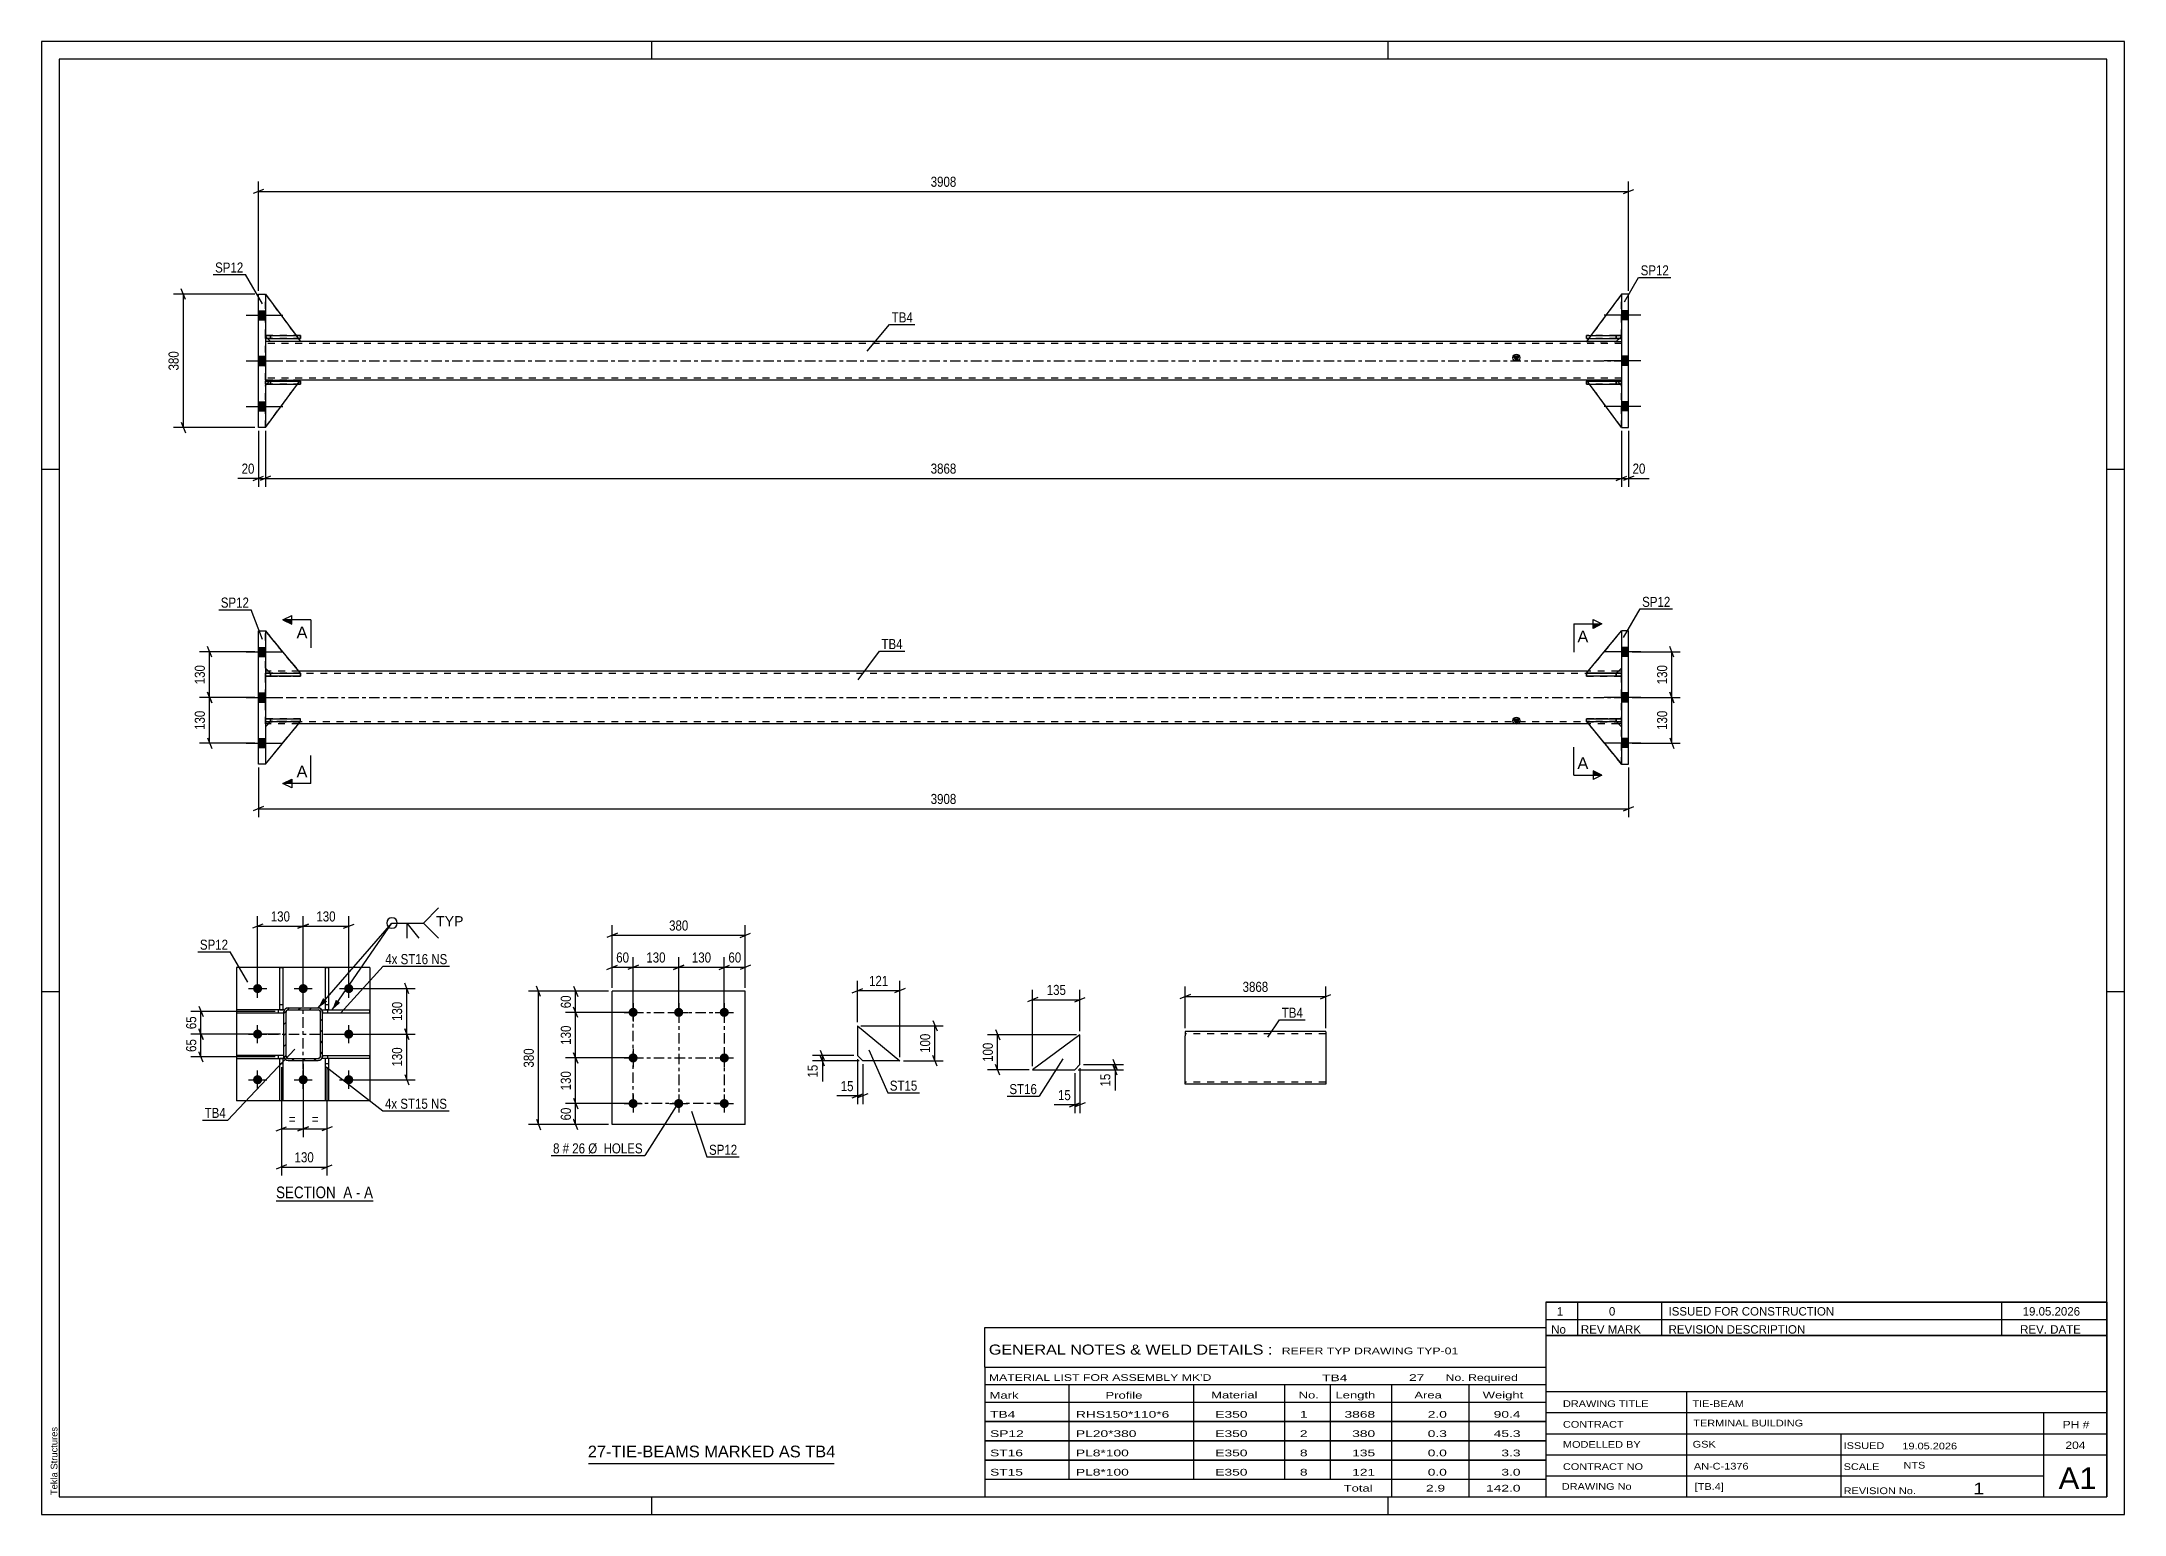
# Paper-space layout 'Layout1' of a CAD drawing. Header units: millimetres. Extents: x 0 to 594, y 0 to 420.
# The model-space entities are those that its viewports show. They can reach past a viewport. Long polylines and large blocks are cut down to what shows.
import ezdxf

# ---------------------------------------------------------------- set-up
doc = ezdxf.new("R2010")
doc.units = ezdxf.units.MM
doc.linetypes.add('DXK_LINE_DOT2', pattern=[3.9198, 1.9599, -1.9599])
doc.linetypes.add('DXK_LINE_DOT3', pattern=[5.9187, 2.979, -0.9799, 0.9799, -0.9799])
doc.layers.add('Viewport layer', color=7, linetype='Continuous', plot=False)
doc.styles.add('Arial', font='ARIAL.TTF', dxfattribs={"height": 0.2})
doc.styles.add('Arial Narrow', font='ARIALN.TTF', dxfattribs={"height": 0.2})

# ---------------------------------------------------------------- blocks, each defined once
blk = doc.blocks.new('Unknown-490074904-1163')
at = {"color": 5, "linetype": 'Continuous'}
for p, q in [((594, 420), (0, 420)), ((0, 420), (0, 0)), ((174, 415), (174, 420)), ((384, 415), (384, 420)), ((594, 0), (594, 420)), ((589, 415), (5, 415)), ((5, 415), (5, 5)), ((589, 5), (589, 415)), ((5, 298), (0, 298)), ((594, 298), (589, 298)), ((5, 149), (0, 149)), ((594, 149), (589, 149)), ((0, 0), (594, 0)), ((5, 5), (589, 5)), ((174, 0), (174, 5)), ((384, 0), (384, 5))]:
    blk.add_line(p, q, dxfattribs=at)
at = {"color": 174, "linetype": 'Continuous', "style": 'Arial'}
blk.add_text('Tekla Structures', height=1.9102, rotation=90, dxfattribs=at).set_placement((4.5, 5.5))
blk = doc.blocks.new('Unknown-490074904-3456')
at = {"color": 7, "linetype": 'Continuous'}
for p, q in [((429, 51.05), (429, 5)), ((429, 51.05), (589, 51.05)), ((589, 51), (589, 5)), ((429, 35), (589, 35)), ((469.14, 35), (469.14, 5)), ((429, 29), (589, 29)), ((571, 5.05), (571, 29.05)), ((429, 23), (589, 23)), ((513.14, 23), (513.14, 5)), ((429, 17), (589, 17)), ((429, 11), (571, 11)), ((429, 5), (589, 5))]:
    blk.add_line(p, q, dxfattribs=at)
at = {"color": 7, "style": 'Arial Narrow'}
for s, height, width, p in [('DRAWING TITLE', 1.9089, 1.425378, (433.88, 30.61)), ('TIE-BEAM', 1.909, 1.425378, (470.81, 30.59)), ('CONTRACT', 1.909, 1.425378, (433.88, 24.71)), ('TERMINAL BUILDING', 1.9089, 1.425378, (471.06, 25.07)), ('MODELLED BY', 1.9089, 1.425378, (433.88, 18.98)), ('GSK', 1.909, 1.425378, (470.88, 19.04)), ('ISSUED', 1.909, 1.425378, (513.94, 18.64)), ('19.05.2026', 1.909, 1.425378, (530.69, 18.52)), ('CONTRACT NO', 1.9089, 1.425378, (433.88, 12.66)), ('AN-C-1376', 1.909, 1.425378, (471.23, 12.78)), ('SCALE', 1.909, 1.425378, (513.94, 12.65)), ('A1', 6.204, 1.25, (575.24, 7.2)), ('DRAWING No', 1.909, 1.425378, (433.56, 7)), ('[TB.4]', 1.909, 1.425378, (471.46, 6.99)), ('REVISION No.', 1.9089, 1.425378, (513.94, 5.77)), ('1', 3.34, 1.5, (550.91, 5.68))]:
    blk.add_text(s, height=height, dxfattribs=dict(at, width=width)).set_placement(p)
at = {"color": 7, "linetype": 'Continuous', "style": 'Arial Narrow'}
for s, height, width, p in [('PH #', 2.1, 1.42538, (576.4, 24.55)), ('204', 2.1, 1.42538, (577.19, 18.65)), ('NTS', 1.909, 1.425378, (531, 13.05))]:
    blk.add_text(s, height=height, dxfattribs=dict(at, width=width)).set_placement(p)
blk = doc.blocks.new('Unknown-490074904-3457')
at = {"color": 7, "linetype": 'Continuous'}
for p, q in [((429, 60.55), (589, 60.55)), ((589, 60.55), (429, 60.55)), ((429, 60.55), (429, 55.55)), ((438, 60.55), (438, 55.55)), ((462, 60.55), (462, 55.55)), ((559, 60.55), (559, 55.55)), ((589, 60.55), (589, 55.55)), ((429, 55.55), (589, 55.55)), ((429, 55.55), (429, 51.05)), ((429, 55.55), (589, 55.55)), ((438, 55.55), (438, 51.05)), ((462, 55.55), (462, 51.05)), ((559, 55.55), (559, 51.05)), ((589, 55.55), (589, 51.05)), ((589, 51.05), (429, 51.05))]:
    blk.add_line(p, q, dxfattribs=at)
at = {"color": 7, "linetype": 'Continuous', "style": 'Arial Narrow'}
for s, height, width, p in [('No', 2.386, 1.2, (430.54, 51.55)), ('1', 2.39, 1.196471, (432.16, 56.7)), ('REV MARK', 2.386, 1.2, (439, 51.55)), ('0', 2.39, 1.196471, (447, 56.7)), ('REVISION DESCRIPTION', 2.3861, 1.2, (464, 51.55)), ('ISSUED FOR CONSTRUCTION', 2.3861, 1.196471, (464, 56.7)), ('REV. DATE', 2.386, 1.2, (564.28, 51.55)), ('19.05.2026', 2.386, 1.196471, (565, 56.7))]:
    blk.add_text(s, height=height, dxfattribs=dict(at, width=width)).set_placement(p)
blk = doc.blocks.new('Unknown-490074904-3458')
at = {"color": 7, "linetype": 'Continuous'}
for p, q in [((269, 53.25), (429, 53.25)), ((269, 42), (269, 53.25)), ((429, 53.25), (429, 42)), ((269, 42), (429, 42)), ((269, 42), (269, 37)), ((429, 42), (429, 37)), ((269, 37), (429, 37)), ((269, 37), (269, 32)), ((293, 37), (293, 32)), ((328.5, 37), (328.5, 32)), ((354.5, 37), (354.5, 32)), ((367.5, 37), (367.5, 32)), ((385, 37), (385, 32)), ((407, 37), (407, 32)), ((429, 37), (429, 32)), ((269, 32), (429, 32)), ((269, 31.95), (269, 26.55)), ((269, 31.95), (429, 31.95)), ((293, 32), (293, 26.5)), ((328.5, 32), (328.5, 26.5)), ((354.5, 32), (354.5, 26.5)), ((367.5, 32), (367.5, 26.5)), ((385, 32), (385, 26.5)), ((407, 32), (407, 26.5)), ((429, 31.95), (429, 26.55)), ((269, 26.55), (429, 26.55)), ((269, 26.45), (269, 21.05)), ((269, 26.45), (429, 26.45)), ((293, 26.5), (293, 21)), ((328.5, 26.5), (328.5, 21)), ((354.5, 26.5), (354.5, 21)), ((367.5, 26.5), (367.5, 21)), ((385, 26.5), (385, 21)), ((407, 26.5), (407, 21)), ((429, 26.45), (429, 21.05)), ((269, 21.05), (429, 21.05)), ((269, 20.95), (269, 15.55)), ((269, 20.95), (429, 20.95)), ((293, 21), (293, 15.5)), ((328.5, 21), (328.5, 15.5)), ((354.5, 21), (354.5, 15.5)), ((367.5, 21), (367.5, 15.5)), ((385, 21), (385, 15.5)), ((407, 21), (407, 15.5)), ((429, 20.95), (429, 15.55)), ((269, 15.55), (429, 15.55)), ((269, 15.45), (269, 10.05)), ((269, 15.45), (429, 15.45)), ((293, 15.5), (293, 10)), ((328.5, 15.5), (328.5, 10)), ((354.5, 15.5), (354.5, 10)), ((367.5, 15.5), (367.5, 10)), ((385, 15.5), (385, 10)), ((407, 15.5), (407, 10)), ((429, 15.45), (429, 10.05)), ((269, 10.05), (429, 10.05)), ((269, 10), (429, 10)), ((269, 10), (269, 5)), ((385, 10), (385, 5)), ((407, 10), (407, 5)), ((429, 10), (429, 5)), ((269, 5), (429, 5))]:
    blk.add_line(p, q, dxfattribs=at)
at = {"color": 7, "style": 'Arial Narrow'}
for s, height, width, p in [('GENERAL NOTES & WELD DETAILS :', 2.8633, 1.4, (270.15, 45.56)), ('REFER TYP DRAWING TYP-01', 1.9089, 1.6, (353.7, 45.66)), ("MATERIAL LIST FOR ASSEMBLY MK'D", 1.9089, 1.6, (270.15, 38.06)), ('TB4', 1.909, 1.794707, (365.2, 37.97)), ('27', 1.909, 1.794707, (389.99, 38.06)), ('No. Required', 1.9089, 1.6, (400.41, 38.06)), ('Mark', 1.909, 1.7, (270.34, 33)), ('Profile', 1.909, 1.7, (303.41, 33)), ('Material', 1.909, 1.7, (333.54, 33.06)), ('No.', 1.909, 1.7, (358.5, 33.06)), ('Length', 1.909, 1.7, (369, 33.06)), ('Area', 1.909, 1.7, (391.5, 33.06)), ('Weight', 1.909, 1.7, (411, 33.06))]:
    blk.add_text(s, height=height, dxfattribs=dict(at, width=width)).set_placement(p)
at = {"color": 7, "linetype": 'Continuous', "style": 'Arial Narrow'}
for s, height, width, p in [('TB4', 1.909, 1.794707, (270.5, 27.56)), ('SP12', 1.909, 1.794707, (270.5, 22.06)), ('RHS150*110*6', 1.9089, 1.794707, (295, 27.56)), ('PL20*380', 1.909, 1.794707, (295, 22.06)), ('E350', 1.909, 1.794707, (334.74, 27.56)), ('E350', 1.909, 1.794707, (334.74, 22.06)), ('2', 1.91, 1.794707, (358.86, 22.06)), ('1', 1.91, 1.794707, (358.86, 27.56)), ('3868', 1.909, 1.794707, (371.58, 27.56)), ('380', 1.909, 1.794707, (373.77, 22.06)), ('0.3', 1.909, 1.794707, (395.32, 22.06)), ('2.0', 1.909, 1.794707, (395.32, 27.56)), ('45.3', 1.909, 1.794707, (414.14, 22.06)), ('90.4', 1.909, 1.794707, (414.14, 27.56)), ('ST16', 1.909, 1.794707, (270.5, 16.56)), ('PL8*100', 1.909, 1.794707, (295, 16.56)), ('E350', 1.909, 1.794707, (334.74, 16.56)), ('8', 1.91, 1.794707, (358.86, 16.56)), ('135', 1.909, 1.794707, (373.77, 16.56)), ('0.0', 1.909, 1.794707, (395.32, 16.56)), ('3.3', 1.909, 1.794707, (416.33, 16.56)), ('ST15', 1.909, 1.794707, (270.5, 11.06)), ('PL8*100', 1.909, 1.794707, (295, 11.06)), ('E350', 1.909, 1.794707, (334.74, 11.06)), ('8', 1.91, 1.794707, (358.86, 11.06)), ('121', 1.909, 1.794707, (373.77, 11.06)), ('0.0', 1.909, 1.794707, (395.32, 11.06)), ('3.0', 1.909, 1.794707, (416.33, 11.06)), ('Total', 1.909, 1.7, (371.33, 6.5)), ('2.9', 1.909, 1.794707, (394.83, 6.5)), ('142.0', 1.909, 1.794707, (411.96, 6.5))]:
    blk.add_text(s, height=height, dxfattribs=dict(at, width=width)).set_placement(p)
blk = doc.blocks.new('Unknown-490074904-3459')
at = {"color": 7, "linetype": 'Continuous'}
blk.add_line((156, 14.5), (226, 14.5), dxfattribs=at)
at = {"color": 7, "style": 'Arial'}
blk.add_text('27-TIE-BEAMS MARKED AS TB4', height=3.3428, dxfattribs=at).set_placement((155.77, 16.25))
blk = doc.blocks.new('Unknown-490074904-13 - 1405')
at = {"color": 6, "linetype": 'Continuous'}
blk.add_line((66.86, 89.4), (94.51, 89.4), dxfattribs=at)
at = {"color": 0, "linetype": 'Continuous'}
blk.add_wipeout([(84.97, 90.15), (84.97, 93.65), (66.86, 93.65), (66.86, 90.15)], dxfattribs=at)
blk.add_wipeout([(88.58, 90.15), (88.58, 93.65), (86.02, 93.65), (86.02, 90.15)], dxfattribs=at)
at = {"color": 7, "linetype": 'Continuous', "style": 'Arial Narrow'}
blk.add_text('SECTION ', height=3.34, dxfattribs=at).set_placement((66.86, 90.15))
at = {"color": 0, "linetype": 'Continuous'}
blk.add_wipeout([(90.9, 90.15), (90.9, 93.65), (89.63, 93.65), (89.63, 90.15)], dxfattribs=at)
at = {"color": 7, "linetype": 'Continuous', "style": 'Arial Narrow'}
blk.add_text('A', height=3.34, dxfattribs=at).set_placement((86.02, 90.15))
at = {"color": 0, "linetype": 'Continuous'}
blk.add_wipeout([(94.51, 90.15), (94.51, 93.65), (91.95, 93.65), (91.95, 90.15)], dxfattribs=at)
at = {"color": 7, "linetype": 'Continuous', "style": 'Arial Narrow'}
for s, p in [('-', (89.63, 90.15)), ('A', (91.95, 90.15))]:
    blk.add_text(s, height=3.34, dxfattribs=at).set_placement(p)
blk = doc.blocks.new('Part-490074904-1810 - 1795')
at = {"color": 2, "linetype": 'Continuous'}
for p, q in [((63.81, 239.86), (73.81, 239.86)), ((63.81, 239.86), (63.81, 239.86)), ((63.81, 239.86), (63.81, 239.06)), ((73.81, 239.06), (63.81, 239.06)), ((63.81, 239.06), (63.81, 239.06)), ((73.81, 239.06), (73.81, 239.86))]:
    blk.add_line(p, q, dxfattribs=at)
at = {"color": 7, "linetype": 'DXK_LINE_DOT2'}
for p, q in [((63.81, 239.06), (63.81, 239.86)), ((65.31, 239.86), (63.81, 239.86)), ((65.31, 239.06), (63.81, 239.06)), ((73.81, 239.86), (65.31, 239.86)), ((65.31, 239.86), (65.31, 239.06)), ((65.31, 239.06), (73.81, 239.06))]:
    blk.add_line(p, q, dxfattribs=at)
blk = doc.blocks.new('Part-490074904-1802 - 1795')
at = {"color": 7, "linetype": 'DXK_LINE_DOT2'}
for p, q in [((450.61, 239.86), (440.61, 239.86)), ((440.61, 239.86), (450.61, 239.86)), ((440.61, 239.86), (440.61, 239.06)), ((449.11, 239.06), (440.61, 239.06)), ((440.61, 239.06), (450.61, 239.06)), ((449.11, 239.86), (449.11, 239.06)), ((449.11, 239.06), (450.61, 239.06)), ((450.61, 239.06), (450.61, 239.86))]:
    blk.add_line(p, q, dxfattribs=at)
blk = doc.blocks.new('Part-490074904-1850 - 1795')
at = {"linetype": 'Continuous'}
blk.add_hatch(color=2, dxfattribs=at).paths.add_polyline_path([(420.61, 225.46), (419.81, 226.86), (421.41, 226.86)])
at = {"color": 2, "linetype": 'Continuous'}
for p, q in [((64.72, 240.46), (63.81, 240.46)), ((441.1, 240.46), (73.33, 240.46)), ((450.61, 240.46), (449.7, 240.46)), ((420.61, 225.46), (419.81, 226.86)), ((419.81, 226.86), (421.41, 226.86)), ((421.41, 226.86), (420.61, 225.46)), ((64.7, 225.46), (63.81, 225.46)), ((441.12, 225.46), (73.31, 225.46)), ((450.61, 225.46), (449.72, 225.46))]:
    blk.add_line(p, q, dxfattribs=at)
at = {"color": 7, "linetype": 'DXK_LINE_DOT2'}
for p, q in [((63.81, 225.46), (63.81, 240.46)), ((63.81, 239.86), (450.61, 239.86)), ((73.33, 240.46), (64.72, 240.46)), ((449.7, 240.46), (441.1, 240.46)), ((450.61, 225.46), (450.61, 240.46)), ((450.61, 226.06), (63.81, 226.06)), ((73.31, 225.46), (64.7, 225.46)), ((449.72, 225.46), (441.12, 225.46))]:
    blk.add_line(p, q, dxfattribs=at)
at = {"color": 7, "linetype": 'DXK_LINE_DOT3'}
blk.add_line((63.81, 232.96), (450.61, 232.96), dxfattribs=at)
at = {"color": 2, "linetype": 'Continuous'}
blk.add_circle((420.61, 226.36), 1, dxfattribs=at)
blk = doc.blocks.new('Part-490074904-1813 - 1795')
at = {"color": 2, "linetype": 'Continuous'}
for p, q in [((440.61, 226.06), (440.61, 226.86)), ((440.61, 226.86), (450.61, 226.86)), ((440.61, 226.06), (440.62, 226.06)), ((450.61, 226.06), (441.44, 226.06)), ((450.61, 226.06), (450.61, 226.86)), ((450.61, 226.86), (450.61, 226.86)), ((450.61, 226.06), (450.61, 226.06))]:
    blk.add_line(p, q, dxfattribs=at)
at = {"color": 7, "linetype": 'DXK_LINE_DOT2'}
for p, q in [((449.11, 226.86), (440.61, 226.86)), ((440.61, 226.06), (449.11, 226.06)), ((441.44, 226.06), (440.62, 226.06)), ((449.11, 226.06), (449.11, 226.86)), ((449.11, 226.86), (450.61, 226.86)), ((449.11, 226.06), (450.61, 226.06)), ((450.61, 226.06), (450.61, 226.86))]:
    blk.add_line(p, q, dxfattribs=at)
blk = doc.blocks.new('Part-490074904-1801 - 1795')
at = {"color": 2, "linetype": 'Continuous'}
for p, q in [((452.61, 251.96), (450.61, 251.96)), ((450.61, 251.96), (450.61, 213.96)), ((452.61, 213.96), (452.61, 251.96)), ((450.61, 213.96), (452.61, 213.96))]:
    blk.add_line(p, q, dxfattribs=at)
blk = doc.blocks.new('Part-490074904-1807 - 1795')
at = {"color": 2, "linetype": 'Continuous'}
for p, q in [((61.81, 213.96), (61.81, 251.96)), ((61.81, 251.96), (63.81, 251.96)), ((63.81, 251.96), (63.81, 213.96)), ((63.81, 213.96), (61.81, 213.96))]:
    blk.add_line(p, q, dxfattribs=at)
blk = doc.blocks.new('Bolt-490074904-1814 - 1795')
at = {"linetype": 'Continuous'}
for points in [[(450.61, 247.26), (450.61, 244.66), (452.61, 244.66), (452.61, 247.26)], [(450.61, 247.26), (450.61, 244.66), (452.61, 244.66), (452.61, 247.26)], [(450.61, 247.26), (450.61, 244.66), (452.61, 244.66), (452.61, 247.26)], [(450.61, 234.26), (450.61, 231.66), (452.61, 231.66), (452.61, 234.26)], [(450.61, 234.26), (450.61, 231.66), (452.61, 231.66), (452.61, 234.26)], [(450.61, 221.26), (450.61, 218.66), (452.61, 218.66), (452.61, 221.26)], [(450.61, 221.26), (450.61, 218.66), (452.61, 218.66), (452.61, 221.26)], [(450.61, 221.26), (450.61, 218.66), (452.61, 218.66), (452.61, 221.26)]]:
    blk.add_hatch(color=1, dxfattribs=at).paths.add_polyline_path(points)
at = {"color": 1, "linetype": 'Continuous'}
for p, q in [((456.11, 245.96), (445.61, 245.96)), ((456.11, 245.96), (445.61, 245.96)), ((456.11, 245.96), (445.61, 245.96)), ((452.61, 247.26), (450.61, 247.26)), ((452.61, 247.26), (450.61, 247.26)), ((452.61, 247.26), (450.61, 247.26)), ((452.61, 244.66), (450.61, 244.66)), ((452.61, 244.66), (450.61, 244.66)), ((452.61, 244.66), (450.61, 244.66)), ((456.11, 232.96), (445.61, 232.96)), ((456.11, 232.96), (445.61, 232.96)), ((452.61, 234.26), (450.61, 234.26)), ((452.61, 234.26), (450.61, 234.26)), ((452.61, 231.66), (450.61, 231.66)), ((452.61, 231.66), (450.61, 231.66)), ((456.11, 219.96), (445.61, 219.96)), ((456.11, 219.96), (445.61, 219.96)), ((456.11, 219.96), (445.61, 219.96)), ((452.61, 221.26), (450.61, 221.26)), ((452.61, 221.26), (450.61, 221.26)), ((452.61, 221.26), (450.61, 221.26)), ((452.61, 218.66), (450.61, 218.66)), ((452.61, 218.66), (450.61, 218.66)), ((452.61, 218.66), (450.61, 218.66))]:
    blk.add_line(p, q, dxfattribs=at)
blk = doc.blocks.new('Bolt-490074904-1815 - 1795')
at = {"linetype": 'Continuous'}
for points in [[(61.81, 247.26), (61.81, 244.66), (63.81, 244.66), (63.81, 247.26)], [(61.81, 247.26), (61.81, 244.66), (63.81, 244.66), (63.81, 247.26)], [(61.81, 247.26), (61.81, 244.66), (63.81, 244.66), (63.81, 247.26)], [(61.81, 234.26), (61.81, 231.66), (63.81, 231.66), (63.81, 234.26)], [(61.81, 234.26), (61.81, 231.66), (63.81, 231.66), (63.81, 234.26)], [(61.81, 221.26), (61.81, 218.66), (63.81, 218.66), (63.81, 221.26)], [(61.81, 221.26), (61.81, 218.66), (63.81, 218.66), (63.81, 221.26)], [(61.81, 221.26), (61.81, 218.66), (63.81, 218.66), (63.81, 221.26)]]:
    blk.add_hatch(color=1, dxfattribs=at).paths.add_polyline_path(points)
at = {"color": 1, "linetype": 'Continuous'}
for p, q in [((58.31, 245.96), (68.81, 245.96)), ((58.31, 245.96), (68.81, 245.96)), ((58.31, 245.96), (68.81, 245.96)), ((61.81, 247.26), (63.81, 247.26)), ((61.81, 247.26), (63.81, 247.26)), ((61.81, 247.26), (63.81, 247.26)), ((61.81, 244.66), (63.81, 244.66)), ((61.81, 244.66), (63.81, 244.66)), ((61.81, 244.66), (63.81, 244.66)), ((58.31, 232.96), (68.81, 232.96)), ((58.31, 232.96), (68.81, 232.96)), ((61.81, 234.26), (63.81, 234.26)), ((61.81, 234.26), (63.81, 234.26)), ((61.81, 231.66), (63.81, 231.66)), ((61.81, 231.66), (63.81, 231.66)), ((58.31, 219.96), (68.81, 219.96)), ((58.31, 219.96), (68.81, 219.96)), ((58.31, 219.96), (68.81, 219.96)), ((61.81, 221.26), (63.81, 221.26)), ((61.81, 221.26), (63.81, 221.26)), ((61.81, 221.26), (63.81, 221.26)), ((61.81, 218.66), (63.81, 218.66)), ((61.81, 218.66), (63.81, 218.66)), ((61.81, 218.66), (63.81, 218.66))]:
    blk.add_line(p, q, dxfattribs=at)
blk = doc.blocks.new('Part-490074904-1818 - 1795')
at = {"color": 7, "linetype": 'DXK_LINE_DOT2'}
for p, q in [((440.61, 239.87), (450.61, 251.96)), ((440.61, 239.87), (450.61, 251.96)), ((450.61, 251.96), (450.61, 241.37)), ((440.61, 239.87), (440.61, 239.87)), ((449.11, 239.87), (440.61, 239.87)), ((449.11, 239.87), (440.61, 239.87)), ((450.61, 241.37), (449.11, 239.87)), ((450.61, 241.37), (449.11, 239.87)), ((449.11, 239.87), (449.11, 239.87))]:
    blk.add_line(p, q, dxfattribs=at)
blk = doc.blocks.new('Part-490074904-1821 - 1795')
at = {"color": 2, "linetype": 'Continuous'}
for p, q in [((440.61, 226.07), (440.61, 226.07)), ((441.44, 226.07), (440.61, 226.07)), ((440.61, 226.07), (450.61, 213.96)), ((450.61, 224.57), (449.12, 226.06))]:
    blk.add_line(p, q, dxfattribs=at)
at = {"color": 7, "linetype": 'DXK_LINE_DOT2'}
for p, q in [((449.11, 226.07), (440.61, 226.07)), ((450.61, 213.96), (440.61, 226.07)), ((449.11, 226.07), (441.44, 226.07)), ((449.12, 226.06), (449.11, 226.07)), ((449.11, 226.07), (449.11, 226.07)), ((450.61, 224.57), (449.11, 226.07)), ((450.61, 213.96), (450.61, 224.57))]:
    blk.add_line(p, q, dxfattribs=at)
blk = doc.blocks.new('Part-490074904-1824 - 1795')
at = {"color": 7, "linetype": 'DXK_LINE_DOT2'}
for p, q in [((440.61, 226.07), (440.61, 226.07)), ((449.11, 226.07), (440.61, 226.07)), ((440.61, 226.07), (450.61, 213.96)), ((449.11, 226.07), (440.61, 226.07)), ((450.61, 213.96), (440.61, 226.07)), ((450.61, 224.57), (449.11, 226.07)), ((449.11, 226.07), (449.11, 226.07)), ((450.61, 224.57), (449.11, 226.07)), ((450.61, 213.96), (450.61, 224.57))]:
    blk.add_line(p, q, dxfattribs=at)
blk = doc.blocks.new('Part-490074904-1827 - 1795')
at = {"color": 7, "linetype": 'DXK_LINE_DOT2'}
for p, q in [((450.61, 226.86), (440.61, 226.86)), ((440.61, 226.86), (450.61, 226.86)), ((440.61, 226.06), (440.61, 226.86)), ((449.11, 226.06), (440.61, 226.06)), ((440.61, 226.06), (450.61, 226.06)), ((449.11, 226.86), (449.11, 226.06)), ((449.11, 226.06), (450.61, 226.06)), ((450.61, 226.06), (450.61, 226.86))]:
    blk.add_line(p, q, dxfattribs=at)
blk = doc.blocks.new('Part-490074904-1830 - 1795')
at = {"color": 7, "linetype": 'DXK_LINE_DOT2'}
for p, q in [((63.81, 241.37), (63.81, 251.96)), ((63.81, 251.96), (73.81, 239.87)), ((73.81, 239.87), (63.81, 251.96)), ((65.31, 239.87), (63.81, 241.37)), ((63.81, 241.37), (65.31, 239.87)), ((73.81, 239.87), (65.31, 239.87)), ((65.31, 239.87), (65.31, 239.87)), ((65.31, 239.87), (73.81, 239.87)), ((73.81, 239.87), (73.81, 239.87))]:
    blk.add_line(p, q, dxfattribs=at)
blk = doc.blocks.new('Part-490074904-1833 - 1795')
at = {"color": 2, "linetype": 'Continuous'}
for p, q in [((63.81, 213.96), (73.81, 226.07)), ((63.81, 224.57), (65.3, 226.06)), ((73.81, 226.07), (72.99, 226.07)), ((73.81, 226.07), (73.81, 226.07)), ((63.81, 213.96), (63.81, 213.96))]:
    blk.add_line(p, q, dxfattribs=at)
at = {"color": 7, "linetype": 'DXK_LINE_DOT2'}
for p, q in [((63.81, 224.57), (65.31, 226.07)), ((63.81, 213.96), (73.81, 226.07)), ((65.3, 226.06), (65.31, 226.07)), ((72.99, 226.07), (65.31, 226.07)), ((65.31, 226.07), (65.31, 226.07)), ((65.31, 226.07), (73.81, 226.07)), ((63.81, 224.57), (63.81, 213.96))]:
    blk.add_line(p, q, dxfattribs=at)
blk = doc.blocks.new('Part-490074904-1836 - 1795')
at = {"color": 7, "linetype": 'DXK_LINE_DOT2'}
for p, q in [((65.31, 226.07), (63.81, 224.57)), ((63.81, 213.96), (73.81, 226.07)), ((63.81, 224.57), (65.31, 226.07)), ((63.81, 213.96), (73.81, 226.07)), ((73.81, 226.07), (65.31, 226.07)), ((65.31, 226.07), (65.31, 226.07)), ((65.31, 226.07), (73.81, 226.07)), ((73.81, 226.07), (73.81, 226.07)), ((63.81, 224.57), (63.81, 213.96))]:
    blk.add_line(p, q, dxfattribs=at)
blk = doc.blocks.new('Part-490074904-1839 - 1795')
at = {"color": 2, "linetype": 'Continuous'}
for p, q in [((63.81, 226.86), (73.81, 226.86)), ((63.81, 226.86), (63.81, 226.86)), ((63.81, 226.86), (63.81, 226.06)), ((72.99, 226.06), (63.81, 226.06)), ((63.81, 226.06), (63.81, 226.06)), ((73.81, 226.06), (73.81, 226.86)), ((73.81, 226.06), (73.81, 226.06))]:
    blk.add_line(p, q, dxfattribs=at)
at = {"color": 7, "linetype": 'DXK_LINE_DOT2'}
for p, q in [((63.81, 226.06), (63.81, 226.86)), ((65.31, 226.86), (63.81, 226.86)), ((65.31, 226.06), (63.81, 226.06)), ((73.81, 226.86), (65.31, 226.86)), ((65.31, 226.86), (65.31, 226.06)), ((73.81, 226.06), (65.31, 226.06)), ((73.81, 226.06), (72.99, 226.06)), ((73.81, 226.06), (73.81, 226.06))]:
    blk.add_line(p, q, dxfattribs=at)
blk = doc.blocks.new('Part-490074904-1842 - 1795')
at = {"color": 7, "linetype": 'DXK_LINE_DOT2'}
for p, q in [((63.81, 239.86), (63.81, 239.06)), ((65.31, 239.86), (63.81, 239.86)), ((73.81, 239.86), (63.81, 239.86)), ((63.81, 239.06), (73.81, 239.06)), ((73.81, 239.06), (63.81, 239.06)), ((65.31, 239.06), (65.31, 239.86)), ((65.31, 239.86), (73.81, 239.86)), ((73.81, 239.86), (73.81, 239.06))]:
    blk.add_line(p, q, dxfattribs=at)
blk = doc.blocks.new('Part-490074904-1845 - 1795')
at = {"color": 7, "linetype": 'DXK_LINE_DOT2'}
for p, q in [((63.81, 226.06), (63.81, 226.86)), ((65.31, 226.86), (63.81, 226.86)), ((73.81, 226.86), (63.81, 226.86)), ((63.81, 226.06), (73.81, 226.06)), ((73.81, 226.06), (63.81, 226.06)), ((65.31, 226.06), (65.31, 226.86)), ((65.31, 226.86), (73.81, 226.86)), ((73.81, 226.06), (73.81, 226.86))]:
    blk.add_line(p, q, dxfattribs=at)
blk = doc.blocks.new('Part-490074904-1857 - 1795')
at = {"color": 2, "linetype": 'Continuous'}
for p, q in [((440.61, 239.87), (450.61, 251.96)), ((440.61, 239.87), (440.61, 239.87)), ((449.11, 239.87), (440.61, 239.87)), ((449.11, 239.87), (450.61, 241.37)), ((449.11, 239.87), (449.11, 239.87))]:
    blk.add_line(p, q, dxfattribs=at)
at = {"color": 7, "linetype": 'DXK_LINE_DOT2'}
for p, q in [((440.61, 239.87), (450.61, 251.96)), ((450.61, 251.96), (450.61, 241.37)), ((449.11, 239.87), (440.61, 239.87)), ((450.61, 241.37), (449.11, 239.87))]:
    blk.add_line(p, q, dxfattribs=at)
blk = doc.blocks.new('Part-490074904-1860 - 1795')
at = {"color": 2, "linetype": 'Continuous'}
for p, q in [((440.61, 239.06), (440.61, 239.86)), ((440.61, 239.86), (450.61, 239.86)), ((450.61, 239.06), (440.61, 239.06)), ((450.61, 239.06), (450.61, 239.86)), ((450.61, 239.86), (450.61, 239.86)), ((450.61, 239.06), (450.61, 239.06))]:
    blk.add_line(p, q, dxfattribs=at)
at = {"color": 7, "linetype": 'DXK_LINE_DOT2'}
for p, q in [((449.11, 239.86), (440.61, 239.86)), ((440.61, 239.06), (449.11, 239.06)), ((449.11, 239.06), (449.11, 239.86)), ((449.11, 239.86), (450.61, 239.86)), ((449.11, 239.06), (450.61, 239.06)), ((450.61, 239.06), (450.61, 239.86))]:
    blk.add_line(p, q, dxfattribs=at)
blk = doc.blocks.new('Part-490074904-1863 - 1795')
at = {"color": 2, "linetype": 'Continuous'}
for p, q in [((73.81, 239.87), (63.81, 251.96)), ((65.31, 239.87), (63.81, 241.37)), ((65.31, 239.87), (65.31, 239.87)), ((65.31, 239.87), (73.81, 239.87)), ((73.81, 239.87), (73.81, 239.87))]:
    blk.add_line(p, q, dxfattribs=at)
at = {"color": 7, "linetype": 'DXK_LINE_DOT2'}
for p, q in [((63.81, 241.37), (63.81, 251.96)), ((63.81, 251.96), (73.81, 239.87)), ((65.31, 239.87), (63.81, 241.37)), ((73.81, 239.87), (65.31, 239.87))]:
    blk.add_line(p, q, dxfattribs=at)
blk = doc.blocks.new('Part-490074904-2233 - 2227')
at = {"color": 2, "linetype": 'Continuous'}
for p, q in [((326.13, 137.66), (326.13, 136.46)), ((346.13, 137.66), (326.13, 137.66)), ((366.23, 137.66), (346.23, 137.66)), ((366.23, 137.57), (366.23, 137.66)), ((366.23, 137.57), (366.23, 136.46)), ((326.13, 123.41), (326.13, 136.46)), ((366.23, 136.46), (366.23, 122.66)), ((326.13, 122.76), (326.13, 123.41)), ((326.13, 122.66), (326.13, 122.76)), ((346.13, 122.66), (326.13, 122.66)), ((366.23, 122.66), (346.23, 122.66))]:
    blk.add_line(p, q, dxfattribs=at)
at = {"color": 7, "linetype": 'DXK_LINE_DOT2'}
for p, q in [((346.13, 137.06), (326.13, 137.06)), ((366.23, 137.06), (346.23, 137.06)), ((366.23, 137.31), (366.23, 136.46)), ((326.13, 123.41), (326.13, 123.02)), ((326.13, 123.26), (326.13, 123.31)), ((346.13, 123.26), (326.13, 123.26)), ((326.13, 122.66), (326.13, 122.66)), ((366.23, 123.26), (346.23, 123.26)), ((366.23, 123.31), (366.23, 123.41)), ((366.23, 123.26), (366.23, 123.31)), ((366.23, 123.26), (366.23, 123.31))]:
    blk.add_line(p, q, dxfattribs=at)
blk = doc.blocks.new('Part-490074904-1737 - 1731')
at = {"color": 2, "linetype": 'Continuous'}
for p, q in [((296.14, 136.78), (282.64, 126.78)), ((296.14, 128.28), (296.14, 136.78)), ((282.64, 126.78), (294.64, 126.78)), ((294.64, 126.78), (296.14, 128.28))]:
    blk.add_line(p, q, dxfattribs=at)
blk = doc.blocks.new('Bolt-490074904-1993 - 1982')
at = {"linetype": 'Continuous'}
for points in [[(63.81, 340.67), (63.81, 343.27), (61.81, 343.27), (61.81, 340.67)], [(63.81, 340.67), (63.81, 343.27), (61.81, 343.27), (61.81, 340.67)], [(63.81, 340.67), (63.81, 343.27), (61.81, 343.27), (61.81, 340.67)], [(63.81, 327.67), (63.81, 330.27), (61.81, 330.27), (61.81, 327.67)], [(63.81, 327.67), (63.81, 330.27), (61.81, 330.27), (61.81, 327.67)], [(63.81, 314.67), (63.81, 317.27), (61.81, 317.27), (61.81, 314.67)], [(63.81, 314.67), (63.81, 317.27), (61.81, 317.27), (61.81, 314.67)], [(63.81, 314.67), (63.81, 317.27), (61.81, 317.27), (61.81, 314.67)]]:
    blk.add_hatch(color=1, dxfattribs=at).paths.add_polyline_path(points)
at = {"color": 1, "linetype": 'Continuous'}
for p, q in [((58.31, 341.97), (68.81, 341.97)), ((58.31, 341.97), (68.81, 341.97)), ((58.31, 341.97), (68.81, 341.97)), ((61.81, 343.27), (63.81, 343.27)), ((61.81, 343.27), (63.81, 343.27)), ((61.81, 343.27), (63.81, 343.27)), ((61.81, 340.67), (63.81, 340.67)), ((61.81, 340.67), (63.81, 340.67)), ((61.81, 340.67), (63.81, 340.67)), ((58.31, 328.97), (68.81, 328.97)), ((58.31, 328.97), (68.81, 328.97)), ((61.81, 330.27), (63.81, 330.27)), ((61.81, 330.27), (63.81, 330.27)), ((61.81, 327.67), (63.81, 327.67)), ((61.81, 327.67), (63.81, 327.67)), ((58.31, 315.97), (68.81, 315.97)), ((58.31, 315.97), (68.81, 315.97)), ((58.31, 315.97), (68.81, 315.97)), ((61.81, 317.27), (63.81, 317.27)), ((61.81, 317.27), (63.81, 317.27)), ((61.81, 317.27), (63.81, 317.27)), ((61.81, 314.67), (63.81, 314.67)), ((61.81, 314.67), (63.81, 314.67)), ((61.81, 314.67), (63.81, 314.67))]:
    blk.add_line(p, q, dxfattribs=at)
blk = doc.blocks.new('Part-490074904-1985 - 1982')
at = {"color": 2, "linetype": 'Continuous'}
for p, q in [((440.61, 323.47), (440.61, 323.47)), ((449.11, 323.47), (440.61, 323.47)), ((440.85, 323.16), (440.61, 323.47)), ((450.61, 309.97), (441.44, 322.36)), ((449.11, 323.47), (449.11, 323.47)), ((449.43, 323.16), (449.11, 323.47)), ((450.61, 321.97), (450.23, 322.36))]:
    blk.add_line(p, q, dxfattribs=at)
at = {"color": 7, "linetype": 'DXK_LINE_DOT2'}
for p, q in [((440.61, 323.47), (449.11, 323.47)), ((441.44, 322.36), (440.85, 323.16)), ((449.11, 323.47), (450.61, 321.97)), ((450.23, 322.36), (449.43, 323.16)), ((450.61, 321.97), (450.61, 321.97)), ((450.61, 309.97), (450.61, 321.97)), ((450.61, 309.97), (450.61, 309.97))]:
    blk.add_line(p, q, dxfattribs=at)
blk = doc.blocks.new('Part-490074904-1984 - 1982')
at = {"color": 2, "linetype": 'Continuous'}
for p, q in [((63.81, 323.16), (63.81, 323.16)), ((63.81, 323.16), (73.81, 323.16)), ((63.81, 322.36), (63.81, 323.16)), ((63.81, 322.36), (73.81, 322.36)), ((73.81, 323.16), (73.81, 322.36))]:
    blk.add_line(p, q, dxfattribs=at)
at = {"color": 7, "linetype": 'DXK_LINE_DOT2'}
for p, q in [((65.31, 323.16), (63.81, 323.16)), ((63.81, 323.16), (63.81, 323.16)), ((63.81, 322.36), (63.81, 322.36)), ((63.81, 322.36), (65.31, 322.36)), ((63.81, 322.36), (63.81, 322.36)), ((73.81, 323.16), (65.31, 323.16)), ((65.31, 323.16), (65.31, 322.36)), ((65.31, 322.36), (73.81, 322.36))]:
    blk.add_line(p, q, dxfattribs=at)
blk = doc.blocks.new('Bolt-490074904-1994 - 1982')
at = {"linetype": 'Continuous'}
for points in [[(450.61, 343.27), (450.61, 340.67), (452.61, 340.67), (452.61, 343.27)], [(450.61, 343.27), (450.61, 340.67), (452.61, 340.67), (452.61, 343.27)], [(450.61, 343.27), (450.61, 340.67), (452.61, 340.67), (452.61, 343.27)], [(450.61, 330.27), (450.61, 327.67), (452.61, 327.67), (452.61, 330.27)], [(450.61, 330.27), (450.61, 327.67), (452.61, 327.67), (452.61, 330.27)], [(450.61, 317.27), (450.61, 314.67), (452.61, 314.67), (452.61, 317.27)], [(450.61, 317.27), (450.61, 314.67), (452.61, 314.67), (452.61, 317.27)], [(450.61, 317.27), (450.61, 314.67), (452.61, 314.67), (452.61, 317.27)]]:
    blk.add_hatch(color=1, dxfattribs=at).paths.add_polyline_path(points)
at = {"color": 1, "linetype": 'Continuous'}
for p, q in [((456.11, 341.97), (445.61, 341.97)), ((456.11, 341.97), (445.61, 341.97)), ((456.11, 341.97), (445.61, 341.97)), ((452.61, 343.27), (450.61, 343.27)), ((452.61, 343.27), (450.61, 343.27)), ((452.61, 343.27), (450.61, 343.27)), ((452.61, 340.67), (450.61, 340.67)), ((452.61, 340.67), (450.61, 340.67)), ((452.61, 340.67), (450.61, 340.67)), ((456.11, 328.97), (445.61, 328.97)), ((456.11, 328.97), (445.61, 328.97)), ((452.61, 330.27), (450.61, 330.27)), ((452.61, 330.27), (450.61, 330.27)), ((452.61, 327.67), (450.61, 327.67)), ((452.61, 327.67), (450.61, 327.67)), ((456.11, 315.97), (445.61, 315.97)), ((456.11, 315.97), (445.61, 315.97)), ((456.11, 315.97), (445.61, 315.97)), ((452.61, 317.27), (450.61, 317.27)), ((452.61, 317.27), (450.61, 317.27)), ((452.61, 317.27), (450.61, 317.27)), ((452.61, 314.67), (450.61, 314.67)), ((452.61, 314.67), (450.61, 314.67)), ((452.61, 314.67), (450.61, 314.67))]:
    blk.add_line(p, q, dxfattribs=at)
blk = doc.blocks.new('Part-490074904-1986 - 1982')
at = {"color": 2, "linetype": 'Continuous'}
for p, q in [((440.61, 322.36), (440.61, 323.16)), ((440.61, 323.16), (450.61, 323.16)), ((440.61, 322.36), (450.61, 322.36)), ((450.61, 323.16), (450.61, 323.16)), ((450.61, 322.36), (450.61, 323.16))]:
    blk.add_line(p, q, dxfattribs=at)
at = {"color": 7, "linetype": 'DXK_LINE_DOT2'}
for p, q in [((449.11, 323.16), (440.61, 323.16)), ((449.11, 322.36), (440.61, 322.36)), ((450.61, 323.16), (449.11, 323.16)), ((449.11, 323.16), (449.11, 322.36)), ((449.11, 322.36), (450.61, 322.36)), ((450.61, 322.36), (450.61, 322.36))]:
    blk.add_line(p, q, dxfattribs=at)
blk = doc.blocks.new('Part-490074904-1995 - 1982')
at = {"color": 7, "linetype": 'DXK_LINE_DOT2'}
for p, q in [((450.61, 309.97), (440.61, 323.47)), ((440.61, 323.47), (449.11, 323.47)), ((449.11, 323.47), (440.61, 323.47)), ((449.11, 323.47), (450.61, 321.97)), ((449.11, 323.47), (449.11, 323.47)), ((449.11, 323.47), (450.61, 321.97)), ((450.61, 321.97), (450.61, 321.97)), ((450.61, 309.97), (450.61, 321.97))]:
    blk.add_line(p, q, dxfattribs=at)
blk = doc.blocks.new('Part-490074904-1996 - 1982')
at = {"color": 7, "linetype": 'DXK_LINE_DOT2'}
for p, q in [((65.31, 323.47), (63.81, 321.97)), ((63.81, 321.97), (63.81, 321.97)), ((63.81, 309.97), (63.81, 321.97)), ((64.2, 322.36), (65, 323.16)), ((65.31, 323.47), (73.81, 323.47)), ((72.99, 322.36), (73.58, 323.16)), ((63.81, 309.97), (63.81, 309.97)), ((63.81, 309.97), (63.81, 309.97))]:
    blk.add_line(p, q, dxfattribs=at)
at = {"color": 2, "linetype": 'Continuous'}
for p, q in [((63.81, 309.97), (72.99, 322.36)), ((63.81, 321.97), (64.2, 322.36)), ((65, 323.16), (65.31, 323.47)), ((65.31, 323.47), (73.81, 323.47)), ((65.31, 323.47), (65.31, 323.47)), ((73.58, 323.16), (73.81, 323.47))]:
    blk.add_line(p, q, dxfattribs=at)
blk = doc.blocks.new('Part-490074904-2001 - 1982')
at = {"color": 2, "linetype": 'Continuous'}
for p, q in [((61.81, 347.97), (63.81, 347.97)), ((61.81, 309.97), (61.81, 347.97)), ((63.81, 347.97), (63.81, 309.97)), ((63.81, 309.97), (61.81, 309.97))]:
    blk.add_line(p, q, dxfattribs=at)
blk = doc.blocks.new('Part-490074904-2002 - 1982')
at = {"color": 2, "linetype": 'Continuous'}
for p, q in [((450.61, 347.97), (441.86, 336.16)), ((441.27, 335.36), (440.61, 334.47)), ((449.11, 334.47), (440.61, 334.47)), ((450, 335.36), (449.11, 334.47))]:
    blk.add_line(p, q, dxfattribs=at)
at = {"color": 7, "linetype": 'DXK_LINE_DOT2'}
for p, q in [((450.61, 347.97), (450.61, 335.97)), ((441.86, 336.16), (441.27, 335.36)), ((450.61, 335.97), (450, 335.36))]:
    blk.add_line(p, q, dxfattribs=at)
blk = doc.blocks.new('Part-490074904-2007 - 1982')
at = {"color": 2, "linetype": 'Continuous'}
for p, q in [((452.61, 347.97), (450.61, 347.97)), ((450.61, 347.97), (450.61, 309.97)), ((452.61, 309.97), (452.61, 347.97)), ((450.61, 309.97), (452.61, 309.97))]:
    blk.add_line(p, q, dxfattribs=at)
blk = doc.blocks.new('Part-490074904-2012 - 1982')
at = {"linetype": 'Continuous'}
blk.add_hatch(color=2, dxfattribs=at).paths.add_polyline_path([(420.61, 328.97), (419.81, 330.37), (421.41, 330.37)])
at = {"color": 2, "linetype": 'Continuous'}
for p, q in [((65.31, 334.47), (63.81, 334.47)), ((440.61, 334.47), (73.81, 334.47)), ((449.11, 334.47), (450.61, 334.47)), ((420.61, 328.97), (419.81, 330.37)), ((419.81, 330.37), (421.41, 330.37)), ((421.41, 330.37), (420.61, 328.97)), ((65.31, 323.47), (63.81, 323.47)), ((440.61, 323.47), (73.81, 323.47)), ((450.61, 323.47), (449.11, 323.47))]:
    blk.add_line(p, q, dxfattribs=at)
at = {"color": 7, "linetype": 'DXK_LINE_DOT2'}
for p, q in [((63.81, 323.47), (63.81, 334.47)), ((450.61, 333.87), (63.81, 333.87)), ((73.81, 334.47), (65.31, 334.47)), ((449.11, 334.47), (440.61, 334.47)), ((450.61, 334.47), (450.61, 323.47)), ((450.61, 324.07), (63.81, 324.07)), ((73.81, 323.47), (65.31, 323.47)), ((449.11, 323.47), (440.61, 323.47))]:
    blk.add_line(p, q, dxfattribs=at)
at = {"color": 7, "linetype": 'DXK_LINE_DOT3'}
blk.add_line((63.81, 328.97), (450.61, 328.97), dxfattribs=at)
at = {"color": 2, "linetype": 'Continuous'}
blk.add_circle((420.61, 329.87), 1, dxfattribs=at)
blk = doc.blocks.new('Part-490074904-2013 - 1982')
at = {"color": 7, "linetype": 'DXK_LINE_DOT2'}
for p, q in [((63.81, 347.97), (73.81, 334.47)), ((63.81, 335.97), (63.81, 347.97)), ((65.31, 334.47), (63.81, 335.97)), ((73.81, 334.47), (65.31, 334.47))]:
    blk.add_line(p, q, dxfattribs=at)
blk = doc.blocks.new('Part-490074904-2014 - 1982')
at = {"color": 2, "linetype": 'Continuous'}
for p, q in [((63.81, 347.97), (72.57, 336.16)), ((64.43, 335.36), (65.31, 334.47)), ((73.81, 334.47), (65.31, 334.47)), ((73.16, 335.36), (73.81, 334.47))]:
    blk.add_line(p, q, dxfattribs=at)
at = {"color": 7, "linetype": 'DXK_LINE_DOT2'}
for p, q in [((63.81, 347.97), (63.81, 347.97)), ((63.81, 335.97), (63.81, 347.97)), ((63.81, 347.97), (63.81, 347.97)), ((64.43, 335.36), (63.81, 335.97)), ((72.57, 336.16), (73.16, 335.36))]:
    blk.add_line(p, q, dxfattribs=at)
blk = doc.blocks.new('Part-490074904-2015 - 1982')
at = {"color": 7, "linetype": 'DXK_LINE_DOT2'}
for p, q in [((63.81, 309.97), (73.81, 323.47)), ((65.31, 323.47), (63.81, 321.97)), ((65.31, 323.47), (63.81, 321.97)), ((63.81, 321.97), (63.81, 321.97)), ((63.81, 321.97), (63.81, 309.97)), ((73.81, 323.47), (65.31, 323.47)), ((65.31, 323.47), (65.31, 323.47)), ((73.81, 323.47), (65.31, 323.47))]:
    blk.add_line(p, q, dxfattribs=at)
blk = doc.blocks.new('Part-490074904-2016 - 1982')
at = {"color": 7, "linetype": 'DXK_LINE_DOT2'}
for p, q in [((63.81, 335.36), (63.81, 336.16)), ((63.81, 336.16), (65.31, 336.16)), ((63.81, 336.16), (73.81, 336.16)), ((65.31, 335.36), (63.81, 335.36)), ((63.81, 335.36), (63.81, 335.36)), ((63.81, 335.36), (73.81, 335.36)), ((65.31, 335.36), (65.31, 336.16)), ((65.31, 336.16), (73.81, 336.16)), ((73.81, 335.36), (65.31, 335.36)), ((73.81, 335.36), (73.81, 336.16))]:
    blk.add_line(p, q, dxfattribs=at)
blk = doc.blocks.new('Part-490074904-2017 - 1982')
at = {"color": 7, "linetype": 'DXK_LINE_DOT2'}
for p, q in [((63.81, 322.36), (63.81, 323.16)), ((63.81, 323.16), (65.31, 323.16)), ((73.58, 323.16), (63.81, 323.16)), ((65.31, 322.36), (63.81, 322.36)), ((63.81, 322.36), (63.81, 322.36)), ((63.81, 322.36), (73.81, 322.36)), ((65.31, 322.36), (65.31, 323.16)), ((65.31, 323.16), (73.81, 323.16)), ((73.81, 322.36), (65.31, 322.36)), ((73.81, 322.36), (73.81, 323.16))]:
    blk.add_line(p, q, dxfattribs=at)
blk = doc.blocks.new('Part-490074904-2018 - 1982')
at = {"color": 2, "linetype": 'Continuous'}
for p, q in [((63.81, 336.16), (63.81, 336.16)), ((63.81, 336.16), (73.81, 336.16)), ((63.81, 336.16), (63.81, 335.36)), ((63.81, 335.36), (73.81, 335.36)), ((73.81, 336.16), (73.81, 335.36))]:
    blk.add_line(p, q, dxfattribs=at)
at = {"color": 7, "linetype": 'DXK_LINE_DOT2'}
for p, q in [((65.31, 336.16), (63.81, 336.16)), ((63.81, 336.16), (63.81, 336.16)), ((63.81, 335.36), (65.31, 335.36)), ((63.81, 335.36), (63.81, 335.36)), ((73.81, 336.16), (65.31, 336.16)), ((65.31, 336.16), (65.31, 335.36)), ((65.31, 335.36), (73.81, 335.36))]:
    blk.add_line(p, q, dxfattribs=at)
blk = doc.blocks.new('Part-490074904-2019 - 1982')
at = {"color": 7, "linetype": 'DXK_LINE_DOT2'}
for p, q in [((450.61, 347.97), (440.61, 334.47)), ((450.61, 335.97), (450.61, 347.97)), ((440.61, 334.47), (449.11, 334.47)), ((449.11, 334.47), (450.61, 335.97))]:
    blk.add_line(p, q, dxfattribs=at)
blk = doc.blocks.new('Part-490074904-2020 - 1982')
at = {"color": 7, "linetype": 'DXK_LINE_DOT2'}
for p, q in [((440.61, 335.36), (440.61, 336.16)), ((449.11, 336.16), (440.61, 336.16)), ((440.61, 336.16), (450.61, 336.16)), ((449.11, 335.36), (440.61, 335.36)), ((440.61, 335.36), (450.61, 335.36)), ((449.11, 335.36), (449.11, 336.16)), ((449.11, 336.16), (450.61, 336.16)), ((450.61, 335.36), (449.11, 335.36)), ((450.61, 335.36), (450.61, 336.16)), ((450.61, 335.36), (450.61, 335.36))]:
    blk.add_line(p, q, dxfattribs=at)
blk = doc.blocks.new('Part-490074904-2021 - 1982')
at = {"color": 7, "linetype": 'DXK_LINE_DOT2'}
for p, q in [((440.61, 322.36), (440.61, 323.16)), ((449.11, 323.16), (440.61, 323.16)), ((440.61, 323.16), (450.61, 323.16)), ((449.11, 322.36), (440.61, 322.36)), ((440.61, 322.36), (450.61, 322.36)), ((449.11, 322.36), (449.11, 323.16)), ((449.11, 323.16), (450.61, 323.16)), ((450.61, 322.36), (449.11, 322.36)), ((450.61, 322.36), (450.61, 323.16)), ((450.61, 322.36), (450.61, 322.36))]:
    blk.add_line(p, q, dxfattribs=at)
blk = doc.blocks.new('Part-490074904-2022 - 1982')
at = {"color": 2, "linetype": 'Continuous'}
for p, q in [((440.61, 335.36), (440.61, 336.16)), ((440.61, 336.16), (450.61, 336.16)), ((440.61, 335.36), (450.61, 335.36)), ((450.61, 336.16), (450.61, 336.16)), ((450.61, 336.16), (450.61, 335.36))]:
    blk.add_line(p, q, dxfattribs=at)
at = {"color": 7, "linetype": 'DXK_LINE_DOT2'}
for p, q in [((449.11, 336.16), (440.61, 336.16)), ((449.11, 335.36), (440.61, 335.36)), ((450.61, 336.16), (449.11, 336.16)), ((449.11, 336.16), (449.11, 335.36)), ((449.11, 335.36), (450.61, 335.36))]:
    blk.add_line(p, q, dxfattribs=at)
blk = doc.blocks.new('Part-490074904-1482 - 1405')
at = {"color": 2, "linetype": 'Continuous'}
for p, q in [((80.09, 130.85), (93.59, 130.85)), ((93.59, 130.05), (93.59, 130.85)), ((80.09, 130.05), (80.09, 130.65)), ((80.97, 130.05), (80.09, 130.05)), ((93.59, 130.05), (81.77, 130.05))]:
    blk.add_line(p, q, dxfattribs=at)
at = {"color": 7, "linetype": 'DXK_LINE_DOT2'}
for p, q in [((80.09, 130.65), (80.09, 130.85)), ((81.59, 130.05), (81.59, 130.85)), ((81.77, 130.05), (80.97, 130.05))]:
    blk.add_line(p, q, dxfattribs=at)
blk = doc.blocks.new('Part-490074904-1492 - 1405')
at = {"color": 2, "linetype": 'Continuous'}
for p, q in [((80.09, 143.25), (80.09, 143.85)), ((80.09, 143.85), (93.59, 143.85)), ((80.09, 143.05), (93.59, 143.05)), ((93.59, 143.05), (93.59, 143.85))]:
    blk.add_line(p, q, dxfattribs=at)
at = {"color": 7, "linetype": 'DXK_LINE_DOT2'}
for p, q in [((80.09, 143.25), (80.09, 143.05)), ((81.59, 143.05), (81.59, 143.85))]:
    blk.add_line(p, q, dxfattribs=at)
blk = doc.blocks.new('Part-490074904-1497 - 1405')
at = {"color": 2, "linetype": 'Continuous'}
for p, q in [((69.09, 143.85), (55.59, 143.85)), ((55.59, 143.85), (55.59, 143.05)), ((55.59, 143.05), (69.09, 143.05)), ((69.09, 143.85), (69.09, 143.25))]:
    blk.add_line(p, q, dxfattribs=at)
at = {"color": 7, "linetype": 'DXK_LINE_DOT2'}
for p, q in [((67.59, 143.05), (67.59, 143.85)), ((69.09, 143.05), (69.09, 143.25))]:
    blk.add_line(p, q, dxfattribs=at)
blk = doc.blocks.new('Part-490074904-1433 - 1405')
at = {"color": 2, "linetype": 'Continuous'}
for p, q in [((93.59, 155.95), (55.59, 155.95)), ((55.59, 155.95), (55.59, 117.95)), ((93.59, 155.95), (93.59, 117.95)), ((93.59, 117.95), (55.59, 117.95))]:
    blk.add_line(p, q, dxfattribs=at)
blk = doc.blocks.new('Part-490074904-1448 - 1405')
at = {"linetype": 'Continuous'}
h = blk.add_hatch(dxfattribs=at)
h.set_pattern_fill('', scale=0.7, style=0, pattern_type=0)
h.set_pattern_definition([(45, (79.7374, 144.1), (-1.57154, 1.57154), [])])
h.paths.add_polyline_path([(80, 143.71), (79.74, 144.1), (79.35, 144.36), (78.89, 144.45), (70.29, 144.45), (69.83, 144.36), (69.44, 144.1), (69.18, 143.71), (69.09, 143.25), (69.09, 130.65), (69.18, 130.19), (69.44, 129.8), (69.83, 129.54), (70.29, 129.45), (78.89, 129.45), (79.35, 129.54), (79.74, 129.8), (80, 130.19), (80.09, 130.65), (80.09, 143.25)])
h.paths.add_polyline_path([(79.49, 130.65), (79.44, 130.42), (79.31, 130.23), (79.12, 130.1), (78.89, 130.05), (70.29, 130.05), (70.06, 130.1), (69.86, 130.23), (69.73, 130.42), (69.69, 130.65), (69.69, 143.25), (69.73, 143.48), (69.86, 143.68), (70.06, 143.81), (70.29, 143.85), (78.89, 143.85), (79.12, 143.81), (79.31, 143.68), (79.44, 143.48), (79.49, 143.25)])
at = {"color": 7, "linetype": 'DXK_LINE_DOT2'}
for p, q in [((69.09, 143.25), (69.18, 143.71)), ((69.09, 130.65), (69.09, 143.25)), ((69.73, 143.48), (69.69, 143.25)), ((69.69, 130.65), (69.69, 143.25)), ((69.86, 143.68), (69.73, 143.48)), ((69.83, 144.36), (70.29, 144.45)), ((70.06, 143.81), (69.86, 143.68)), ((70.29, 143.85), (70.06, 143.81)), ((70.29, 144.45), (78.89, 144.45)), ((70.29, 143.85), (78.89, 143.85)), ((78.89, 144.45), (79.35, 144.36)), ((79.12, 143.81), (78.89, 143.85)), ((79.31, 143.68), (79.12, 143.81)), ((79.44, 143.48), (79.31, 143.68)), ((79.49, 143.25), (79.44, 143.48)), ((79.49, 130.65), (79.49, 143.25)), ((80, 143.71), (80.09, 143.25)), ((80.09, 130.65), (80.09, 143.25)), ((69.18, 130.19), (69.09, 130.65)), ((69.69, 130.65), (69.73, 130.42)), ((69.73, 130.42), (69.86, 130.23)), ((70.29, 129.45), (69.83, 129.54)), ((69.86, 130.23), (70.06, 130.1)), ((70.06, 130.1), (70.29, 130.05)), ((70.29, 130.05), (78.89, 130.05)), ((70.29, 129.45), (78.89, 129.45)), ((78.89, 130.05), (79.12, 130.1)), ((79.35, 129.54), (78.89, 129.45)), ((79.12, 130.1), (79.31, 130.23)), ((79.31, 130.23), (79.44, 130.42)), ((79.44, 130.42), (79.49, 130.65)), ((80.09, 130.65), (80, 130.19))]:
    blk.add_line(p, q, dxfattribs=at)
at = {"color": 2, "linetype": 'Continuous'}
for p, q in [((69.18, 143.71), (69.09, 143.25)), ((69.09, 130.65), (69.09, 143.25)), ((69.69, 143.25), (69.73, 143.48)), ((69.69, 130.65), (69.69, 143.25)), ((69.73, 143.48), (69.86, 143.68)), ((70.29, 144.45), (69.83, 144.36)), ((69.86, 143.68), (70.06, 143.81)), ((70.06, 143.81), (70.29, 143.85)), ((70.29, 144.45), (78.89, 144.45)), ((70.29, 143.85), (78.89, 143.85)), ((79.35, 144.36), (78.89, 144.45)), ((78.89, 143.85), (79.12, 143.81)), ((79.12, 143.81), (79.31, 143.68)), ((79.31, 143.68), (79.44, 143.48)), ((79.44, 143.48), (79.49, 143.25)), ((79.49, 130.65), (79.49, 143.25)), ((80.09, 143.25), (80, 143.71)), ((80.09, 130.65), (80.09, 143.25)), ((69.09, 130.65), (69.18, 130.19)), ((69.73, 130.42), (69.69, 130.65)), ((69.86, 130.23), (69.73, 130.42)), ((69.83, 129.54), (70.29, 129.45)), ((70.06, 130.1), (69.86, 130.23)), ((70.29, 130.05), (70.06, 130.1)), ((70.29, 130.05), (78.89, 130.05)), ((70.29, 129.45), (78.89, 129.45)), ((79.12, 130.1), (78.89, 130.05)), ((78.89, 129.45), (79.35, 129.54)), ((79.31, 130.23), (79.12, 130.1)), ((79.44, 130.42), (79.31, 130.23)), ((79.49, 130.65), (79.44, 130.42)), ((80, 130.19), (80.09, 130.65))]:
    blk.add_line(p, q, dxfattribs=at)
at = {"color": 7, "linetype": 'DXK_LINE_DOT3'}
for p, q in [((74.59, 126.95), (74.59, 146.95)), ((64.59, 136.95), (84.59, 136.95))]:
    blk.add_line(p, q, dxfattribs=at)
at = {"color": 7, "linetype": 'DXK_LINE_DOT2'}
for centre, start, end in [((70.29, 143.25), 112.5, 157.5), ((78.89, 143.25), 22.5, 67.5), ((70.29, 130.65), 202.5, 247.5), ((78.89, 130.65), 292.5, 337.5)]:
    blk.add_arc(centre, 1.2, start, end, dxfattribs=at)
at = {"color": 2, "linetype": 'Continuous'}
for centre, start, end in [((70.29, 143.25), 112.5, 157.5), ((78.89, 143.25), 22.5, 67.5), ((70.29, 130.65), 202.5, 247.5), ((78.89, 130.65), 292.5, 337.5)]:
    blk.add_arc(centre, 1.2, start, end, dxfattribs=at)
blk = doc.blocks.new('Part-490074904-1467 - 1405')
at = {"color": 2, "linetype": 'Continuous'}
for p, q in [((80.97, 143.86), (80.97, 155.95)), ((80.97, 155.95), (81.77, 155.95)), ((81.77, 155.95), (81.77, 143.86)), ((81.77, 143.86), (80.97, 143.86))]:
    blk.add_line(p, q, dxfattribs=at)
at = {"color": 7, "linetype": 'DXK_LINE_DOT2'}
blk.add_line((80.97, 145.36), (81.77, 145.36), dxfattribs=at)
blk = doc.blocks.new('Part-490074904-1487 - 1405')
at = {"color": 2, "linetype": 'Continuous'}
for p, q in [((69.09, 130.85), (55.59, 130.85)), ((55.59, 130.85), (55.59, 130.05)), ((55.59, 130.05), (67.97, 130.05)), ((68.77, 130.05), (69.09, 130.05)), ((69.09, 130.05), (69.09, 130.65))]:
    blk.add_line(p, q, dxfattribs=at)
at = {"color": 7, "linetype": 'DXK_LINE_DOT2'}
for p, q in [((67.59, 130.05), (67.59, 130.85)), ((69.09, 130.65), (69.09, 130.85)), ((67.97, 130.05), (68.77, 130.05))]:
    blk.add_line(p, q, dxfattribs=at)
blk = doc.blocks.new('Part-490074904-1503 - 1405')
at = {"color": 2, "linetype": 'Continuous'}
for p, q in [((67.97, 143.86), (67.97, 155.95)), ((67.97, 155.95), (68.77, 155.95)), ((68.77, 155.95), (68.77, 143.86)), ((67.97, 143.86), (68.77, 143.86))]:
    blk.add_line(p, q, dxfattribs=at)
at = {"color": 7, "linetype": 'DXK_LINE_DOT2'}
blk.add_line((67.97, 145.36), (68.77, 145.36), dxfattribs=at)
blk = doc.blocks.new('Bolt-490074904-1504 - 1405')
at = {"linetype": 'Continuous'}
for points in [[(60.29, 149.95, -1), (62.89, 149.95, -1)], [(73.29, 149.95, -1), (75.89, 149.95, -1)], [(86.29, 149.95, -1), (88.89, 149.95, -1)], [(60.29, 136.95, -1), (62.89, 136.95, -1)], [(86.29, 136.95, -1), (88.89, 136.95, -1)], [(60.29, 123.95, -1), (62.89, 123.95, -1)], [(73.29, 123.95, -1), (75.89, 123.95, -1)], [(86.29, 123.95, -1), (88.89, 123.95, -1)]]:
    blk.add_hatch(color=1, dxfattribs=at).paths.add_polyline_path(points)
at = {"color": 1, "linetype": 'Continuous'}
for p, q in [((58.99, 149.95), (64.19, 149.95)), ((61.59, 147.35), (61.59, 152.55)), ((71.99, 149.95), (77.19, 149.95)), ((74.59, 147.35), (74.59, 152.55)), ((84.99, 149.95), (90.19, 149.95)), ((87.59, 147.35), (87.59, 152.55)), ((58.99, 136.95), (64.19, 136.95)), ((61.59, 134.35), (61.59, 139.55)), ((84.99, 136.95), (90.19, 136.95)), ((87.59, 134.35), (87.59, 139.55)), ((61.59, 121.35), (61.59, 126.55)), ((74.59, 121.35), (74.59, 126.55)), ((87.59, 121.35), (87.59, 126.55)), ((58.99, 123.95), (64.19, 123.95)), ((71.99, 123.95), (77.19, 123.95)), ((84.99, 123.95), (90.19, 123.95))]:
    blk.add_line(p, q, dxfattribs=at)
blk = doc.blocks.new('Part-490074904-1511 - 1405')
at = {"color": 2, "linetype": 'Continuous'}
for p, q in [((67.97, 117.95), (67.97, 130.06)), ((67.97, 130.06), (68.77, 130.06)), ((68.77, 130.06), (68.77, 117.95)), ((68.77, 117.95), (67.97, 117.95))]:
    blk.add_line(p, q, dxfattribs=at)
at = {"color": 7, "linetype": 'DXK_LINE_DOT2'}
blk.add_line((67.97, 128.56), (68.77, 128.56), dxfattribs=at)
blk = doc.blocks.new('Part-490074904-1519 - 1405')
at = {"color": 2, "linetype": 'Continuous'}
for p, q in [((80.97, 117.95), (80.97, 130.06)), ((80.97, 130.06), (81.77, 130.06)), ((81.77, 130.06), (81.77, 117.95)), ((81.77, 117.95), (80.97, 117.95))]:
    blk.add_line(p, q, dxfattribs=at)
at = {"color": 7, "linetype": 'DXK_LINE_DOT2'}
blk.add_line((80.97, 128.56), (81.77, 128.56), dxfattribs=at)
blk = doc.blocks.new('Part-490074904-2124 - 2122')
at = {"color": 2, "linetype": 'Continuous'}
for p, q in [((200.69, 149.16), (162.69, 149.16)), ((162.69, 111.16), (162.69, 149.16)), ((200.69, 111.16), (200.69, 149.16)), ((200.69, 111.16), (162.69, 111.16))]:
    blk.add_line(p, q, dxfattribs=at)
blk = doc.blocks.new('Bolt-490074904-2125 - 2122')
at = {"linetype": 'Continuous'}
for points in [[(168.69, 144.46, -1), (168.69, 141.86, -1)], [(181.69, 144.46, -1), (181.69, 141.86, -1)], [(194.69, 144.46, -1), (194.69, 141.86, -1)], [(168.69, 131.46, -1), (168.69, 128.86, -1)], [(194.69, 131.46, -1), (194.69, 128.86, -1)], [(168.69, 118.46, -1), (168.69, 115.86, -1)], [(181.69, 118.46, -1), (181.69, 115.86, -1)], [(194.69, 118.46, -1), (194.69, 115.86, -1)]]:
    blk.add_hatch(color=1, dxfattribs=at).paths.add_polyline_path(points)
at = {"color": 1, "linetype": 'Continuous'}
for p, q in [((166.09, 143.16), (171.29, 143.16)), ((168.69, 145.76), (168.69, 140.56)), ((179.09, 143.16), (184.29, 143.16)), ((181.69, 145.76), (181.69, 140.56)), ((192.09, 143.16), (197.29, 143.16)), ((194.69, 145.76), (194.69, 140.56)), ((168.69, 132.76), (168.69, 127.56)), ((194.69, 132.76), (194.69, 127.56)), ((166.09, 130.16), (171.29, 130.16)), ((192.09, 130.16), (197.29, 130.16)), ((168.69, 119.76), (168.69, 114.56)), ((181.69, 119.76), (181.69, 114.56)), ((194.69, 119.76), (194.69, 114.56)), ((166.09, 117.16), (171.29, 117.16)), ((179.09, 117.16), (184.29, 117.16)), ((192.09, 117.16), (197.29, 117.16))]:
    blk.add_line(p, q, dxfattribs=at)
blk = doc.blocks.new('Part-490074904-1682 - 1676')
at = {"color": 2, "linetype": 'Continuous'}
for p, q in [((232.67, 139.35), (232.67, 130.85)), ((232.67, 139.35), (244.76, 129.35)), ((232.67, 130.85), (234.17, 129.35)), ((244.76, 129.35), (234.17, 129.35))]:
    blk.add_line(p, q, dxfattribs=at)
blk = doc.blocks.new('Rectangle-490074904-2213 - 2122')
at = {"color": 1, "linetype": 'DXK_LINE_DOT3'}
blk.add_lwpolyline([(168.69, 143.16), (194.69, 143.16), (194.69, 117.16), (168.69, 117.16), (168.69, 143.16)], close=True, dxfattribs=at)
blk = doc.blocks.new('Line-490074904-2206 - 2122')
at = {"color": 1, "linetype": 'DXK_LINE_DOT3'}
blk.add_line((168.69, 130.16), (194.69, 130.16), dxfattribs=at)
blk = doc.blocks.new('Line-490074904-2198 - 2122')
at = {"color": 1, "linetype": 'DXK_LINE_DOT3'}
blk.add_line((181.69, 143.16), (181.69, 117.16), dxfattribs=at)
blk = doc.blocks.new('StraightDimension-490074904-1910 - 1795')
at = {"color": 7, "linetype": 'Continuous'}
for p, q in [((453.61, 232.96), (467.35, 232.96)), ((465.55, 231.46), (464.35, 234.46)), ((464.95, 219.96), (464.95, 232.96)), ((453.61, 219.96), (467.35, 219.96)), ((464.35, 221.46), (465.55, 218.46))]:
    blk.add_line(p, q, dxfattribs=at)
at = {"color": 0}
blk.add_wipeout([(464.2, 229.8), (460, 229.8), (460, 223.12), (464.2, 223.12)], dxfattribs=at)
at = {"color": 3, "style": 'Arial Narrow'}
blk.add_text('130', height=2.863, rotation=90.00021, dxfattribs=at).set_placement((463.6, 223.72))
blk = doc.blocks.new('StraightDimension-490074904-1872 - 1795')
at = {"color": 7, "linetype": 'Continuous'}
for p, q in [((61.81, 212.96), (61.81, 198.84)), ((452.61, 212.96), (452.61, 198.84)), ((63.31, 201.84), (60.31, 200.64)), ((61.81, 201.24), (452.61, 201.24)), ((451.11, 200.64), (454.11, 201.84))]:
    blk.add_line(p, q, dxfattribs=at)
at = {"color": 0}
blk.add_wipeout([(261.47, 201.99), (261.47, 206.19), (252.96, 206.19), (252.96, 201.99)], dxfattribs=at)
at = {"color": 3, "style": 'Arial Narrow'}
blk.add_text('3908', height=2.863, dxfattribs=at).set_placement((253.56, 202.59))
blk = doc.blocks.new('StraightDimension-490074904-1883 - 1795')
at = {"color": 7, "linetype": 'Continuous'}
for p, q in [((60.81, 232.96), (45.04, 232.96)), ((48.49, 231.46), (47.29, 234.46)), ((47.89, 219.96), (47.89, 232.96)), ((60.81, 219.96), (45.04, 219.96)), ((47.29, 221.46), (48.49, 218.46))]:
    blk.add_line(p, q, dxfattribs=at)
at = {"color": 0}
blk.add_wipeout([(47.14, 229.8), (42.94, 229.8), (42.94, 223.12), (47.14, 223.12)], dxfattribs=at)
at = {"color": 3, "style": 'Arial Narrow'}
blk.add_text('130', height=2.863, rotation=90.00021, dxfattribs=at).set_placement((46.54, 223.72))
blk = doc.blocks.new('StraightDimension-490074904-1896 - 1795')
at = {"color": 7, "linetype": 'Continuous'}
for p, q in [((60.81, 245.96), (45.04, 245.96)), ((48.49, 244.46), (47.29, 247.46)), ((47.89, 232.96), (47.89, 245.96)), ((60.81, 232.96), (45.04, 232.96)), ((47.29, 234.46), (48.49, 231.46))]:
    blk.add_line(p, q, dxfattribs=at)
at = {"color": 0}
blk.add_wipeout([(47.14, 242.8), (42.94, 242.8), (42.94, 236.12), (47.14, 236.12)], dxfattribs=at)
at = {"color": 3, "style": 'Arial Narrow'}
blk.add_text('130', height=2.863, rotation=90.00021, dxfattribs=at).set_placement((46.54, 236.72))
blk = doc.blocks.new('StraightDimension-490074904-1923 - 1795')
at = {"color": 7, "linetype": 'Continuous'}
for p, q in [((453.61, 245.96), (467.35, 245.96)), ((465.55, 244.46), (464.35, 247.46)), ((464.95, 232.96), (464.95, 245.96)), ((453.61, 232.96), (467.35, 232.96)), ((464.35, 234.46), (465.55, 231.46))]:
    blk.add_line(p, q, dxfattribs=at)
at = {"color": 0}
blk.add_wipeout([(464.2, 242.8), (460, 242.8), (460, 236.12), (464.2, 236.12)], dxfattribs=at)
at = {"color": 3, "style": 'Arial Narrow'}
blk.add_text('130', height=2.863, rotation=90.00021, dxfattribs=at).set_placement((463.6, 236.72))
blk = doc.blocks.new('StraightDimension-490074904-2238 - 2227')
at = {"color": 7, "linetype": 'Continuous'}
for p, q in [((326.13, 138.66), (326.13, 150.51)), ((366.23, 138.66), (366.23, 150.51)), ((327.63, 148.26), (324.63, 147.06)), ((326.13, 147.66), (366.23, 147.66)), ((364.73, 147.06), (367.73, 148.26))]:
    blk.add_line(p, q, dxfattribs=at)
at = {"color": 0}
blk.add_wipeout([(350.43, 148.41), (350.43, 152.61), (341.92, 152.61), (341.92, 148.41)], dxfattribs=at)
at = {"color": 3, "style": 'Arial Narrow'}
blk.add_text('3868', height=2.863, dxfattribs=at).set_placement((342.52, 149.01))
blk = doc.blocks.new('StraightDimension-490074904-1763 - 1731')
at = {"color": 7, "linetype": 'Continuous'}
for p, q in [((295.14, 136.78), (269.79, 136.78)), ((272.04, 138.28), (273.24, 135.28)), ((272.64, 126.78), (272.64, 136.78)), ((281.64, 126.78), (269.79, 126.78)), ((273.24, 125.28), (272.04, 128.28))]:
    blk.add_line(p, q, dxfattribs=at)
at = {"color": 0}
blk.add_wipeout([(271.89, 135.13), (267.69, 135.13), (267.69, 128.44), (271.89, 128.44)], dxfattribs=at)
at = {"color": 3, "style": 'Arial Narrow'}
blk.add_text('100', height=2.863, rotation=90.00021, dxfattribs=at).set_placement((271.29, 129.04))
blk = doc.blocks.new('StraightDimension-490074904-1739 - 1731')
at = {"color": 7, "linetype": 'Continuous'}
for p, q in [((282.64, 127.78), (282.64, 149.63)), ((296.14, 137.78), (296.14, 149.63)), ((284.14, 147.38), (281.14, 146.18)), ((282.64, 146.78), (296.14, 146.78)), ((294.64, 146.18), (297.64, 147.38))]:
    blk.add_line(p, q, dxfattribs=at)
at = {"color": 0}
blk.add_wipeout([(292.73, 147.53), (292.73, 151.73), (286.05, 151.73), (286.05, 147.53)], dxfattribs=at)
at = {"color": 3, "style": 'Arial Narrow'}
blk.add_text('135', height=2.863, dxfattribs=at).set_placement((286.65, 148.13))
blk = doc.blocks.new('StraightDimension-490074904-1772 - 1731')
at = {"color": 7, "linetype": 'Continuous'}
for p, q in [((295.64, 126.78), (308.54, 126.78)), ((297.14, 128.28), (308.54, 128.28)), ((305.54, 129.78), (306.74, 126.78)), ((306.74, 125.28), (305.54, 128.28)), ((306.14, 126.78), (306.14, 128.28))]:
    blk.add_line(p, q, dxfattribs=at)
at = {"color": 0}
blk.add_wipeout([(305.39, 126.26), (301.19, 126.26), (301.19, 121.4), (305.39, 121.4)], dxfattribs=at)
at = {"color": 7, "linetype": 'Continuous'}
blk.add_line((306.14, 126.78), (306.14, 120.88), dxfattribs=at)
blk.add_line((306.14, 126.78), (306.14, 120.88), dxfattribs=at)
at = {"color": 3, "style": 'Arial Narrow'}
blk.add_text('15', height=2.863, rotation=90.00021, dxfattribs=at).set_placement((304.79, 122))
blk = doc.blocks.new('StraightDimension-490074904-1748 - 1731')
at = {"color": 7, "linetype": 'Continuous'}
for p, q in [((294.64, 125.78), (294.64, 114.38)), ((296.14, 127.28), (296.14, 114.38)), ((293.14, 116.18), (296.14, 117.38)), ((297.64, 117.38), (294.64, 116.18)), ((294.64, 116.78), (296.14, 116.78))]:
    blk.add_line(p, q, dxfattribs=at)
at = {"color": 0}
blk.add_wipeout([(294.11, 117.53), (294.11, 121.73), (289.26, 121.73), (289.26, 117.53)], dxfattribs=at)
at = {"color": 7, "linetype": 'Continuous'}
blk.add_line((294.64, 116.78), (288.73, 116.78), dxfattribs=at)
blk.add_line((294.64, 116.78), (288.73, 116.78), dxfattribs=at)
at = {"color": 3, "style": 'Arial Narrow'}
blk.add_text('15', height=2.863, dxfattribs=at).set_placement((289.86, 118.13))
blk = doc.blocks.new('StraightDimension-490074904-2584 - 1982')
at = {"color": 7, "linetype": 'Continuous'}
for p, q in [((450.61, 308.97), (450.61, 293.05)), ((452.61, 308.97), (452.61, 293.05)), ((449.11, 294.85), (452.11, 296.05)), ((450.61, 295.45), (452.61, 295.45)), ((454.11, 296.05), (451.11, 294.85))]:
    blk.add_line(p, q, dxfattribs=at)
at = {"color": 0}
blk.add_wipeout([(458, 296.2), (458, 300.4), (453.14, 300.4), (453.14, 296.2)], dxfattribs=at)
at = {"color": 7, "linetype": 'Continuous'}
blk.add_line((452.61, 295.45), (458.52, 295.45), dxfattribs=at)
blk.add_line((452.61, 295.45), (458.52, 295.45), dxfattribs=at)
at = {"color": 3, "style": 'Arial Narrow'}
blk.add_text('20', height=2.863, dxfattribs=at).set_placement((453.74, 296.8))
blk = doc.blocks.new('StraightDimension-490074904-2107 - 1982')
at = {"color": 7, "linetype": 'Continuous'}
for p, q in [((63.31, 377.87), (60.31, 376.67)), ((61.81, 348.97), (61.81, 380.12)), ((61.81, 377.27), (452.61, 377.27)), ((451.11, 376.67), (454.11, 377.87)), ((452.61, 348.97), (452.61, 380.12))]:
    blk.add_line(p, q, dxfattribs=at)
at = {"color": 0}
blk.add_wipeout([(261.47, 378.02), (261.47, 382.22), (252.96, 382.22), (252.96, 378.02)], dxfattribs=at)
at = {"color": 3, "style": 'Arial Narrow'}
blk.add_text('3908', height=2.863, dxfattribs=at).set_placement((253.56, 378.62))
blk = doc.blocks.new('StraightDimension-490074904-2586 - 1982')
at = {"color": 7, "linetype": 'Continuous'}
for p, q in [((61.81, 308.97), (61.81, 293.05)), ((63.81, 308.97), (63.81, 293.05)), ((60.31, 294.85), (63.31, 296.05)), ((61.81, 295.45), (63.81, 295.45)), ((65.31, 296.05), (62.31, 294.85))]:
    blk.add_line(p, q, dxfattribs=at)
at = {"color": 0}
blk.add_wipeout([(61.29, 296.2), (61.29, 300.4), (56.43, 300.4), (56.43, 296.2)], dxfattribs=at)
at = {"color": 7, "linetype": 'Continuous'}
blk.add_line((61.81, 295.45), (55.91, 295.45), dxfattribs=at)
blk.add_line((61.81, 295.45), (55.91, 295.45), dxfattribs=at)
at = {"color": 3, "style": 'Arial Narrow'}
blk.add_text('20', height=2.863, dxfattribs=at).set_placement((57.03, 296.8))
blk = doc.blocks.new('StraightDimension-490074904-2096 - 1982')
at = {"color": 7, "linetype": 'Continuous'}
for p, q in [((60.81, 347.97), (37.56, 347.97)), ((41.01, 346.47), (39.81, 349.47)), ((40.41, 309.97), (40.41, 347.97)), ((60.81, 309.97), (37.56, 309.97)), ((39.81, 311.47), (41.01, 308.47))]:
    blk.add_line(p, q, dxfattribs=at)
at = {"color": 0}
blk.add_wipeout([(39.66, 332.32), (35.46, 332.32), (35.46, 325.63), (39.66, 325.63)], dxfattribs=at)
at = {"color": 3, "style": 'Arial Narrow'}
blk.add_text('380', height=2.863, rotation=90.00021, dxfattribs=at).set_placement((39.06, 326.23))
blk = doc.blocks.new('StraightDimension-490074904-2585 - 1982')
at = {"color": 7, "linetype": 'Continuous'}
for p, q in [((63.81, 308.97), (63.81, 293.05)), ((450.61, 308.97), (450.61, 293.05)), ((65.31, 296.05), (62.31, 294.85)), ((63.81, 295.45), (450.61, 295.45)), ((449.11, 294.85), (452.11, 296.05))]:
    blk.add_line(p, q, dxfattribs=at)
at = {"color": 0}
blk.add_wipeout([(261.47, 296.2), (261.47, 300.4), (252.96, 300.4), (252.96, 296.2)], dxfattribs=at)
at = {"color": 3, "style": 'Arial Narrow'}
blk.add_text('3868', height=2.863, dxfattribs=at).set_placement((253.56, 296.8))
blk = doc.blocks.new('StraightDimension-490074904-1562 - 1405')
at = {"color": 7, "linetype": 'Continuous'}
for p, q in [((81.09, 136.95), (106.55, 136.95)), ((104.75, 135.45), (103.55, 138.45)), ((104.15, 123.95), (104.15, 136.95)), ((103.55, 125.45), (104.75, 122.45)), ((88.59, 123.95), (106.55, 123.95))]:
    blk.add_line(p, q, dxfattribs=at)
at = {"color": 0}
blk.add_wipeout([(103.4, 133.79), (99.2, 133.79), (99.2, 127.11), (103.4, 127.11)], dxfattribs=at)
at = {"color": 3, "style": 'Arial Narrow'}
blk.add_text('130', height=2.863, rotation=90.00021, dxfattribs=at).set_placement((102.8, 127.71))
blk = doc.blocks.new('StraightDimension-490074904-1522 - 1405')
at = {"color": 7, "linetype": 'Continuous'}
for p, q in [((76.09, 168.34), (73.09, 167.14)), ((74.59, 145.45), (74.59, 170.59)), ((74.59, 167.74), (87.59, 167.74)), ((86.09, 167.14), (89.09, 168.34)), ((87.59, 150.95), (87.59, 170.59))]:
    blk.add_line(p, q, dxfattribs=at)
at = {"color": 0}
blk.add_wipeout([(84.43, 168.49), (84.43, 172.69), (77.75, 172.69), (77.75, 168.49)], dxfattribs=at)
at = {"color": 3, "style": 'Arial Narrow'}
blk.add_text('130', height=2.863, dxfattribs=at).set_placement((78.35, 169.09))
blk = doc.blocks.new('StraightDimension-490074904-1537 - 1405')
at = {"color": 7, "linetype": 'Continuous'}
for p, q in [((63.09, 168.34), (60.09, 167.14)), ((61.59, 150.95), (61.59, 170.59)), ((61.59, 167.74), (74.59, 167.74)), ((73.09, 167.14), (76.09, 168.34)), ((74.59, 145.45), (74.59, 170.59))]:
    blk.add_line(p, q, dxfattribs=at)
at = {"color": 0}
blk.add_wipeout([(71.43, 168.49), (71.43, 172.69), (64.75, 172.69), (64.75, 168.49)], dxfattribs=at)
at = {"color": 3, "style": 'Arial Narrow'}
blk.add_text('130', height=2.863, dxfattribs=at).set_placement((65.35, 169.09))
blk = doc.blocks.new('StraightDimension-490074904-1547 - 1405')
at = {"color": 7, "linetype": 'Continuous'}
for p, q in [((88.59, 149.95), (106.55, 149.95)), ((104.75, 148.45), (103.55, 151.45)), ((104.15, 136.95), (104.15, 149.95)), ((81.09, 136.95), (106.55, 136.95)), ((103.55, 138.45), (104.75, 135.45))]:
    blk.add_line(p, q, dxfattribs=at)
at = {"color": 0}
blk.add_wipeout([(103.4, 146.79), (99.2, 146.79), (99.2, 140.11), (103.4, 140.11)], dxfattribs=at)
at = {"color": 3, "style": 'Arial Narrow'}
blk.add_text('130', height=2.863, rotation=90.00021, dxfattribs=at).set_placement((102.8, 140.71))
blk = doc.blocks.new('StraightDimension-490074904-1588 - 1405')
at = {"color": 7, "linetype": 'Continuous'}
for p, q in [((74.59, 128.45), (74.59, 107.56)), ((81.37, 116.95), (81.37, 107.56)), ((73.09, 109.36), (76.09, 110.56)), ((74.59, 109.96), (81.37, 109.96)), ((82.87, 110.56), (79.87, 109.36))]:
    blk.add_line(p, q, dxfattribs=at)
at = {"color": 0}
blk.add_wipeout([(79.54, 110.71), (79.54, 114.91), (76.42, 114.91), (76.42, 110.71)], dxfattribs=at)
at = {"color": 3, "style": 'Arial Narrow'}
blk.add_text('=', height=2.86, dxfattribs=at).set_placement((77.02, 111.31))
blk = doc.blocks.new('StraightDimension-490074904-1595 - 1405')
at = {"color": 7, "linetype": 'Continuous'}
for p, q in [((74.59, 128.45), (74.59, 107.56)), ((68.37, 116.95), (68.37, 107.56)), ((66.87, 109.36), (69.87, 110.56)), ((68.37, 109.96), (74.59, 109.96)), ((76.09, 110.56), (73.09, 109.36))]:
    blk.add_line(p, q, dxfattribs=at)
at = {"color": 0}
blk.add_wipeout([(73.04, 110.71), (73.04, 114.91), (69.92, 114.91), (69.92, 110.71)], dxfattribs=at)
at = {"color": 3, "style": 'Arial Narrow'}
blk.add_text('=', height=2.86, dxfattribs=at).set_placement((70.52, 111.31))
blk = doc.blocks.new('StraightDimension-490074904-3366 - 1405')
at = {"color": 7, "linetype": 'Continuous'}
for p, q in [((68.37, 127.56), (68.37, 96.65)), ((81.37, 127.56), (81.37, 96.65)), ((69.87, 99.65), (66.87, 98.45)), ((68.37, 99.05), (81.37, 99.05)), ((79.87, 98.45), (82.87, 99.65))]:
    blk.add_line(p, q, dxfattribs=at)
at = {"color": 0}
blk.add_wipeout([(78.22, 99.8), (78.22, 104), (71.53, 104), (71.53, 99.8)], dxfattribs=at)
at = {"color": 3, "style": 'Arial Narrow'}
blk.add_text('130', height=2.863, dxfattribs=at).set_placement((72.13, 100.4))
blk = doc.blocks.new('StraightDimension-490074904-3396 - 1405')
at = {"color": 7, "linetype": 'Continuous'}
for p, q in [((66.59, 143.45), (42.58, 143.45)), ((44.83, 144.95), (46.03, 141.95)), ((45.43, 136.95), (45.43, 143.45)), ((68.09, 136.95), (42.58, 136.95)), ((46.03, 135.45), (44.83, 138.45))]:
    blk.add_line(p, q, dxfattribs=at)
at = {"color": 0}
blk.add_wipeout([(44.68, 142.63), (40.48, 142.63), (40.48, 137.77), (44.68, 137.77)], dxfattribs=at)
at = {"color": 3, "style": 'Arial Narrow'}
blk.add_text('65', height=2.863, rotation=90.00021, dxfattribs=at).set_placement((44.08, 138.37))
blk = doc.blocks.new('StraightDimension-490074904-3397 - 1405')
at = {"color": 7, "linetype": 'Continuous'}
for p, q in [((68.09, 136.95), (42.58, 136.95)), ((44.83, 138.45), (46.03, 135.45)), ((45.43, 130.45), (45.43, 136.95)), ((46.03, 128.95), (44.83, 131.95)), ((66.59, 130.45), (42.58, 130.45))]:
    blk.add_line(p, q, dxfattribs=at)
at = {"color": 0}
blk.add_wipeout([(44.68, 136.13), (40.48, 136.13), (40.48, 131.27), (44.68, 131.27)], dxfattribs=at)
at = {"color": 3, "style": 'Arial Narrow'}
blk.add_text('65', height=2.863, rotation=90.00021, dxfattribs=at).set_placement((44.08, 131.87))
blk = doc.blocks.new('StraightDimension-490074904-2188 - 2122')
at = {"color": 7, "linetype": 'Continuous'}
for p, q in [((161.69, 149.16), (138.85, 149.16)), ((142.3, 147.66), (141.1, 150.66)), ((141.7, 111.16), (141.7, 149.16)), ((161.69, 111.16), (138.85, 111.16)), ((141.1, 112.66), (142.3, 109.66))]:
    blk.add_line(p, q, dxfattribs=at)
at = {"color": 0}
blk.add_wipeout([(140.95, 133.51), (136.75, 133.51), (136.75, 126.82), (140.95, 126.82)], dxfattribs=at)
at = {"color": 3, "style": 'Arial Narrow'}
blk.add_text('380', height=2.863, rotation=90.00021, dxfattribs=at).set_placement((140.35, 127.42))
blk = doc.blocks.new('StraightDimension-490074904-2129 - 2122')
at = {"color": 7, "linetype": 'Continuous'}
for p, q in [((161.69, 149.16), (149.43, 149.16)), ((151.68, 150.66), (152.88, 147.66)), ((152.28, 143.16), (152.28, 149.16)), ((167.69, 143.16), (149.43, 143.16)), ((152.88, 141.66), (151.68, 144.66))]:
    blk.add_line(p, q, dxfattribs=at)
at = {"color": 0}
blk.add_wipeout([(151.53, 148.59), (147.33, 148.59), (147.33, 143.74), (151.53, 143.74)], dxfattribs=at)
at = {"color": 3, "style": 'Arial Narrow'}
blk.add_text('60', height=2.863, rotation=90.00021, dxfattribs=at).set_placement((150.93, 144.34))
blk = doc.blocks.new('StraightDimension-490074904-2141 - 2122')
at = {"color": 7, "linetype": 'Continuous'}
for p, q in [((167.69, 117.16), (149.43, 117.16)), ((151.68, 118.66), (152.88, 115.66)), ((152.28, 111.16), (152.28, 117.16)), ((161.69, 111.16), (149.43, 111.16)), ((152.88, 109.66), (151.68, 112.66))]:
    blk.add_line(p, q, dxfattribs=at)
at = {"color": 0}
blk.add_wipeout([(151.53, 116.59), (147.33, 116.59), (147.33, 111.74), (151.53, 111.74)], dxfattribs=at)
at = {"color": 3, "style": 'Arial Narrow'}
blk.add_text('60', height=2.863, rotation=90.00021, dxfattribs=at).set_placement((150.93, 112.34))
blk = doc.blocks.new('StraightDimension-490074904-2152 - 2122')
at = {"color": 7, "linetype": 'Continuous'}
for p, q in [((162.69, 150.16), (162.69, 168)), ((200.69, 150.16), (200.69, 168)), ((164.19, 165.75), (161.19, 164.55)), ((162.69, 165.15), (200.69, 165.15)), ((199.19, 164.55), (202.19, 165.75))]:
    blk.add_line(p, q, dxfattribs=at)
at = {"color": 0}
blk.add_wipeout([(185.04, 165.9), (185.04, 170.1), (178.35, 170.1), (178.35, 165.9)], dxfattribs=at)
at = {"color": 3, "style": 'Arial Narrow'}
blk.add_text('380', height=2.863, dxfattribs=at).set_placement((178.95, 166.5))
blk = doc.blocks.new('StraightDimension-490074904-2165 - 2122')
at = {"color": 7, "linetype": 'Continuous'}
for p, q in [((161.19, 155.43), (164.19, 156.63)), ((162.69, 150.16), (162.69, 158.88)), ((162.69, 156.03), (168.69, 156.03)), ((170.19, 156.63), (167.19, 155.43)), ((168.69, 144.16), (168.69, 158.88))]:
    blk.add_line(p, q, dxfattribs=at)
at = {"color": 0}
blk.add_wipeout([(168.12, 156.78), (168.12, 160.98), (163.27, 160.98), (163.27, 156.78)], dxfattribs=at)
at = {"color": 3, "style": 'Arial Narrow'}
blk.add_text('60', height=2.863, dxfattribs=at).set_placement((163.87, 157.38))
blk = doc.blocks.new('StraightDimension-490074904-2177 - 2122')
at = {"color": 7, "linetype": 'Continuous'}
for p, q in [((193.19, 155.43), (196.19, 156.63)), ((194.69, 144.16), (194.69, 158.88)), ((194.69, 156.03), (200.69, 156.03)), ((202.19, 156.63), (199.19, 155.43)), ((200.69, 150.16), (200.69, 158.88))]:
    blk.add_line(p, q, dxfattribs=at)
at = {"color": 0}
blk.add_wipeout([(200.12, 156.78), (200.12, 160.98), (195.27, 160.98), (195.27, 156.78)], dxfattribs=at)
at = {"color": 3, "style": 'Arial Narrow'}
blk.add_text('60', height=2.863, dxfattribs=at).set_placement((195.87, 157.38))
blk = doc.blocks.new('StraightDimension-490074904-2498 - 2122')
at = {"color": 7, "linetype": 'Continuous'}
for p, q in [((152.88, 128.66), (151.68, 131.66)), ((167.69, 130.16), (149.43, 130.16)), ((152.28, 117.16), (152.28, 130.16)), ((167.69, 117.16), (149.43, 117.16)), ((151.68, 118.66), (152.88, 115.66))]:
    blk.add_line(p, q, dxfattribs=at)
at = {"color": 0}
blk.add_wipeout([(151.53, 127.01), (147.33, 127.01), (147.33, 120.32), (151.53, 120.32)], dxfattribs=at)
at = {"color": 3, "style": 'Arial Narrow'}
blk.add_text('130', height=2.863, rotation=90.00021, dxfattribs=at).set_placement((150.93, 120.92))
blk = doc.blocks.new('StraightDimension-490074904-2500 - 2122')
at = {"color": 7, "linetype": 'Continuous'}
for p, q in [((167.69, 143.16), (149.43, 143.16)), ((152.88, 141.66), (151.68, 144.66)), ((152.28, 130.16), (152.28, 143.16)), ((151.68, 131.66), (152.88, 128.66)), ((167.69, 130.16), (149.43, 130.16))]:
    blk.add_line(p, q, dxfattribs=at)
at = {"color": 0}
blk.add_wipeout([(151.53, 140.01), (147.33, 140.01), (147.33, 133.32), (151.53, 133.32)], dxfattribs=at)
at = {"color": 3, "style": 'Arial Narrow'}
blk.add_text('130', height=2.863, rotation=90.00021, dxfattribs=at).set_placement((150.93, 133.92))
blk = doc.blocks.new('StraightDimension-490074904-2520 - 2122')
at = {"color": 7, "linetype": 'Continuous'}
for p, q in [((170.19, 156.63), (167.19, 155.43)), ((168.69, 144.16), (168.69, 158.88)), ((168.69, 156.03), (181.69, 156.03)), ((180.19, 155.43), (183.19, 156.63)), ((181.69, 144.16), (181.69, 158.88))]:
    blk.add_line(p, q, dxfattribs=at)
at = {"color": 0}
blk.add_wipeout([(178.54, 156.78), (178.54, 160.98), (171.85, 160.98), (171.85, 156.78)], dxfattribs=at)
at = {"color": 3, "style": 'Arial Narrow'}
blk.add_text('130', height=2.863, dxfattribs=at).set_placement((172.45, 157.38))
blk = doc.blocks.new('StraightDimension-490074904-2522 - 2122')
at = {"color": 7, "linetype": 'Continuous'}
for p, q in [((183.19, 156.63), (180.19, 155.43)), ((181.69, 144.16), (181.69, 158.88)), ((181.69, 156.03), (194.69, 156.03)), ((193.19, 155.43), (196.19, 156.63)), ((194.69, 144.16), (194.69, 158.88))]:
    blk.add_line(p, q, dxfattribs=at)
at = {"color": 0}
blk.add_wipeout([(191.54, 156.78), (191.54, 160.98), (184.85, 160.98), (184.85, 156.78)], dxfattribs=at)
at = {"color": 3, "style": 'Arial Narrow'}
blk.add_text('130', height=2.863, dxfattribs=at).set_placement((185.45, 157.38))
blk = doc.blocks.new('StraightDimension-490074904-1710 - 1676')
at = {"color": 7, "linetype": 'Continuous'}
for p, q in [((231.67, 130.85), (219.82, 130.85)), ((222.07, 132.35), (223.27, 129.35)), ((223.27, 127.85), (222.07, 130.85)), ((222.67, 129.35), (222.67, 130.85)), ((233.17, 129.35), (219.82, 129.35))]:
    blk.add_line(p, q, dxfattribs=at)
at = {"color": 0}
blk.add_wipeout([(221.92, 128.82), (217.72, 128.82), (217.72, 123.97), (221.92, 123.97)], dxfattribs=at)
at = {"color": 7, "linetype": 'Continuous'}
blk.add_line((222.67, 129.35), (222.67, 123.44), dxfattribs=at)
blk.add_line((222.67, 129.35), (222.67, 123.44), dxfattribs=at)
at = {"color": 3, "style": 'Arial Narrow'}
blk.add_text('15', height=2.863, rotation=90.00021, dxfattribs=at).set_placement((221.32, 124.57))
blk = doc.blocks.new('StraightDimension-490074904-1686 - 1676')
at = {"color": 7, "linetype": 'Continuous'}
for p, q in [((233.67, 139.35), (257.16, 139.35)), ((254.16, 140.85), (255.36, 137.85)), ((254.76, 129.35), (254.76, 139.35)), ((255.36, 127.85), (254.16, 130.85)), ((245.76, 129.35), (257.16, 129.35))]:
    blk.add_line(p, q, dxfattribs=at)
at = {"color": 0}
blk.add_wipeout([(254.01, 137.69), (249.81, 137.69), (249.81, 131.01), (254.01, 131.01)], dxfattribs=at)
at = {"color": 3, "style": 'Arial Narrow'}
blk.add_text('100', height=2.863, rotation=90.00021, dxfattribs=at).set_placement((253.41, 131.61))
blk = doc.blocks.new('StraightDimension-490074904-1721 - 1676')
at = {"color": 7, "linetype": 'Continuous'}
for p, q in [((231.17, 148.75), (234.17, 149.95)), ((232.67, 140.35), (232.67, 152.2)), ((232.67, 149.35), (244.76, 149.35)), ((246.26, 149.95), (243.26, 148.75)), ((244.76, 130.35), (244.76, 152.2))]:
    blk.add_line(p, q, dxfattribs=at)
at = {"color": 0}
blk.add_wipeout([(242.06, 150.1), (242.06, 154.3), (235.37, 154.3), (235.37, 150.1)], dxfattribs=at)
at = {"color": 3, "style": 'Arial Narrow'}
blk.add_text('121', height=2.863, dxfattribs=at).set_placement((235.97, 150.7))
blk = doc.blocks.new('StraightDimension-490074904-1697 - 1676')
at = {"color": 7, "linetype": 'Continuous'}
for p, q in [((232.67, 129.85), (232.67, 116.95)), ((234.17, 128.35), (234.17, 116.95)), ((231.17, 118.75), (234.17, 119.95)), ((235.67, 119.95), (232.67, 118.75)), ((232.67, 119.35), (234.17, 119.35))]:
    blk.add_line(p, q, dxfattribs=at)
at = {"color": 0}
blk.add_wipeout([(232.15, 120.1), (232.15, 124.3), (227.29, 124.3), (227.29, 120.1)], dxfattribs=at)
at = {"color": 7, "linetype": 'Continuous'}
blk.add_line((232.67, 119.35), (226.77, 119.35), dxfattribs=at)
blk.add_line((232.67, 119.35), (226.77, 119.35), dxfattribs=at)
at = {"color": 3, "style": 'Arial Narrow'}
blk.add_text('15', height=2.863, dxfattribs=at).set_placement((227.89, 120.7))
blk = doc.blocks.new('Mark-490074904-1797 - 1795')
at = {"color": 0}
blk.add_wipeout([(464.51, 258.8), (464.51, 261.8), (456.47, 261.8), (456.47, 258.8)], dxfattribs=at)
blk.add_wipeout([(464.51, 258.8), (464.51, 261.8), (456.47, 261.8), (456.47, 258.8)], dxfattribs=at)
at = {"color": 30, "linetype": 'Continuous'}
for p, q in [((451.16, 250.1), (455.87, 258.2)), ((455.87, 258.2), (465.11, 258.2))]:
    blk.add_line(p, q, dxfattribs=at)
at = {"color": 3, "style": 'Arial Narrow'}
blk.add_text('SP12', height=2.863, dxfattribs=at).set_placement((456.47, 258.8))
blk = doc.blocks.new('Mark-490074904-1803 - 1795')
at = {"color": 0}
blk.add_wipeout([(59.13, 258.59), (59.13, 261.59), (51.09, 261.59), (51.09, 258.59)], dxfattribs=at)
blk.add_wipeout([(59.13, 258.59), (59.13, 261.59), (51.09, 261.59), (51.09, 258.59)], dxfattribs=at)
at = {"color": 30, "linetype": 'Continuous'}
for p in [(50.49, 257.99), (62.95, 249.51)]:
    blk.add_line(p, (59.73, 257.99), dxfattribs=at)
at = {"color": 3, "style": 'Arial Narrow'}
blk.add_text('SP12', height=2.863, dxfattribs=at).set_placement((51.09, 258.59))
blk = doc.blocks.new('Mark-490074904-1846 - 1795')
at = {"color": 0}
blk.add_wipeout([(245.55, 246.77), (245.55, 249.77), (239.52, 249.77), (239.52, 246.77)], dxfattribs=at)
blk.add_wipeout([(245.55, 246.77), (245.55, 249.77), (239.52, 249.77), (239.52, 246.77)], dxfattribs=at)
at = {"color": 30, "linetype": 'Continuous'}
for p, q in [((232.83, 238), (238.92, 246.17)), ((238.92, 246.17), (246.15, 246.17))]:
    blk.add_line(p, q, dxfattribs=at)
at = {"color": 3, "style": 'Arial Narrow'}
blk.add_text('TB4', height=2.863, dxfattribs=at).set_placement((239.52, 246.77))
blk = doc.blocks.new('SectionMark-490074904-1957 - 1795')
at = {"color": 0, "linetype": 'Continuous'}
for points in [[(441.12, 248.67), (441.12, 252.17), (438.01, 252.17), (438.01, 248.67)], [(441.12, 212.58), (441.12, 216.08), (438.01, 216.08), (438.01, 212.58)]]:
    blk.add_wipeout(points, dxfattribs=at)
at = {"linetype": 'Continuous'}
for points in [[(442.51, 252.67), (442.51, 253.92), (445.01, 253.92)], [(442.51, 210.83), (442.51, 212.08), (445.01, 210.83)]]:
    blk.add_hatch(color=6, dxfattribs=at).paths.add_polyline_path(points)
at = {"color": 6, "linetype": 'Continuous'}
for p, q in [((437.01, 253.92), (437.01, 245.92)), ((437.01, 253.92), (445.01, 253.92)), ((442.51, 252.67), (442.51, 255.17)), ((442.51, 255.17), (445.01, 253.92)), ((445.01, 253.92), (442.51, 252.67)), ((437.01, 210.83), (437.01, 218.83)), ((437.01, 210.83), (445.01, 210.83)), ((445.01, 210.83), (442.51, 212.08)), ((442.51, 212.08), (442.51, 209.58)), ((445.01, 210.83), (442.51, 209.58))]:
    blk.add_line(p, q, dxfattribs=at)
at = {"color": 3, "linetype": 'Continuous', "style": 'Arial'}
for p in [(438.01, 248.67), (438.01, 212.58)]:
    blk.add_text('A', height=3.34, dxfattribs=at).set_placement(p)
blk = doc.blocks.new('SectionMark-490074904-1959 - 1795')
at = {"color": 0, "linetype": 'Continuous'}
for points in [[(75.81, 249.85), (75.81, 253.35), (72.7, 253.35), (72.7, 249.85)], [(75.81, 210.19), (75.81, 213.69), (72.7, 213.69), (72.7, 210.19)]]:
    blk.add_wipeout(points, dxfattribs=at)
at = {"linetype": 'Continuous'}
for points in [[(71.31, 255.1), (71.31, 253.85), (68.81, 255.1)], [(71.31, 209.69), (71.31, 208.44), (68.81, 208.44)]]:
    blk.add_hatch(color=6, dxfattribs=at).paths.add_polyline_path(points)
at = {"color": 6, "linetype": 'Continuous'}
for p, q in [((68.81, 255.1), (71.31, 256.35)), ((71.31, 253.85), (71.31, 256.35)), ((76.81, 255.1), (68.81, 255.1)), ((68.81, 255.1), (71.31, 253.85)), ((76.81, 255.1), (76.81, 247.1)), ((76.81, 208.44), (76.81, 216.44)), ((68.81, 208.44), (71.31, 209.69)), ((76.81, 208.44), (68.81, 208.44)), ((71.31, 207.19), (68.81, 208.44)), ((71.31, 209.69), (71.31, 207.19))]:
    blk.add_line(p, q, dxfattribs=at)
at = {"color": 3, "linetype": 'Continuous', "style": 'Arial'}
for p in [(72.7, 249.85), (72.7, 210.19)]:
    blk.add_text('A', height=3.34, dxfattribs=at).set_placement(p)
blk = doc.blocks.new('Mark-490074904-2229 - 2227')
at = {"color": 0}
blk.add_wipeout([(359.72, 141.62), (359.72, 144.62), (353.69, 144.62), (353.69, 141.62)], dxfattribs=at)
blk.add_wipeout([(359.72, 141.62), (359.72, 144.62), (353.69, 144.62), (353.69, 141.62)], dxfattribs=at)
at = {"color": 30, "linetype": 'Continuous'}
for p, q in [((349.67, 136.1), (353.09, 141.02)), ((353.09, 141.02), (360.32, 141.02))]:
    blk.add_line(p, q, dxfattribs=at)
at = {"color": 3, "style": 'Arial Narrow'}
blk.add_text('TB4', height=2.863, dxfattribs=at).set_placement((353.69, 141.62))
blk = doc.blocks.new('Mark-490074904-1733 - 1731')
at = {"color": 0}
blk.add_wipeout([(283.87, 119.85), (283.87, 122.85), (276.01, 122.85), (276.01, 119.85)], dxfattribs=at)
blk.add_wipeout([(283.87, 119.85), (283.87, 122.85), (276.01, 122.85), (276.01, 119.85)], dxfattribs=at)
at = {"color": 30, "linetype": 'Continuous'}
for p in [(291.22, 129.91), (275.41, 119.25)]:
    blk.add_line(p, (284.47, 119.25), dxfattribs=at)
at = {"color": 3, "style": 'Arial Narrow'}
blk.add_text('ST16', height=2.863, dxfattribs=at).set_placement((276.01, 119.85))
blk = doc.blocks.new('Mark-490074904-1997 - 1982')
at = {"color": 0}
blk.add_wipeout([(57.51, 354.15), (57.51, 357.15), (49.47, 357.15), (49.47, 354.15)], dxfattribs=at)
blk.add_wipeout([(57.51, 354.15), (57.51, 357.15), (49.47, 357.15), (49.47, 354.15)], dxfattribs=at)
at = {"color": 30, "linetype": 'Continuous'}
for p in [(48.87, 353.55), (62.95, 345.19)]:
    blk.add_line(p, (58.11, 353.55), dxfattribs=at)
at = {"color": 3, "style": 'Arial Narrow'}
blk.add_text('SP12', height=2.863, dxfattribs=at).set_placement((49.47, 354.15))
blk = doc.blocks.new('Mark-490074904-2003 - 1982')
at = {"color": 0}
blk.add_wipeout([(464.09, 353.35), (464.09, 356.35), (456.05, 356.35), (456.05, 353.35)], dxfattribs=at)
blk.add_wipeout([(464.09, 353.35), (464.09, 356.35), (456.05, 356.35), (456.05, 353.35)], dxfattribs=at)
at = {"color": 30, "linetype": 'Continuous'}
for p, q in [((451.45, 345.82), (455.45, 352.75)), ((455.45, 352.75), (464.69, 352.75))]:
    blk.add_line(p, q, dxfattribs=at)
at = {"color": 3, "style": 'Arial Narrow'}
blk.add_text('SP12', height=2.863, dxfattribs=at).set_placement((456.05, 353.35))
blk = doc.blocks.new('Mark-490074904-2008 - 1982')
at = {"color": 0}
blk.add_wipeout([(248.48, 339.93), (248.48, 342.93), (242.45, 342.93), (242.45, 339.93)], dxfattribs=at)
blk.add_wipeout([(248.48, 339.93), (248.48, 342.93), (242.45, 342.93), (242.45, 339.93)], dxfattribs=at)
at = {"color": 30, "linetype": 'Continuous'}
for p, q in [((235.49, 331.76), (241.85, 339.33)), ((241.85, 339.33), (249.08, 339.33))]:
    blk.add_line(p, q, dxfattribs=at)
at = {"color": 3, "style": 'Arial Narrow'}
blk.add_text('TB4', height=2.863, dxfattribs=at).set_placement((242.45, 339.93))
blk = doc.blocks.new('Mark-490074904-1428 - 1405')
at = {"color": 0}
blk.add_wipeout([(53.17, 161.03), (53.17, 164.03), (45.13, 164.03), (45.13, 161.03)], dxfattribs=at)
blk.add_wipeout([(53.17, 161.03), (53.17, 164.03), (45.13, 164.03), (45.13, 161.03)], dxfattribs=at)
at = {"color": 30, "linetype": 'Continuous'}
for p in [(44.53, 160.43), (58.77, 151.77)]:
    blk.add_line(p, (53.77, 160.43), dxfattribs=at)
at = {"color": 3, "style": 'Arial Narrow'}
blk.add_text('SP12', height=2.863, dxfattribs=at).set_placement((45.13, 161.03))
blk = doc.blocks.new('Mark-490074904-1444 - 1405')
at = {"color": 0}
blk.add_wipeout([(52.5, 113.06), (52.5, 116.06), (46.47, 116.06), (46.47, 113.06)], dxfattribs=at)
blk.add_wipeout([(52.5, 113.06), (52.5, 116.06), (46.47, 116.06), (46.47, 113.06)], dxfattribs=at)
at = {"color": 30, "linetype": 'Continuous'}
for p in [(72.18, 132.64), (45.87, 112.46)]:
    blk.add_line(p, (53.1, 112.46), dxfattribs=at)
at = {"color": 3, "style": 'Arial Narrow'}
blk.add_text('TB4', height=2.863, dxfattribs=at).set_placement((46.47, 113.06))
blk = doc.blocks.new('MarkSet-490074904-1624 - 1405')
at = {"color": 0}
blk.add_wipeout([(101.39, 115.67), (101.39, 118.67), (97.91, 118.67), (97.91, 115.67)], dxfattribs=at)
blk.add_wipeout([(101.39, 115.67), (101.39, 118.67), (97.91, 118.67), (97.91, 115.67)], dxfattribs=at)
at = {"color": 30, "linetype": 'Continuous'}
blk.add_line((81.16, 127.61), (97.31, 115.07), dxfattribs=at)
at = {"color": 0}
blk.add_wipeout([(110.14, 115.67), (110.14, 118.67), (102.29, 118.67), (102.29, 115.67)], dxfattribs=at)
blk.add_wipeout([(110.14, 115.67), (110.14, 118.67), (102.29, 118.67), (102.29, 115.67)], dxfattribs=at)
at = {"color": 3, "style": 'Arial Narrow'}
blk.add_text('4x', height=2.863, dxfattribs=at).set_placement((97.91, 115.67))
at = {"color": 0}
blk.add_wipeout([(115.6, 115.67), (115.6, 118.67), (111.04, 118.67), (111.04, 115.67)], dxfattribs=at)
blk.add_wipeout([(115.6, 115.67), (115.6, 118.67), (111.04, 118.67), (111.04, 115.67)], dxfattribs=at)
at = {"color": 30, "linetype": 'Continuous'}
blk.add_line((97.31, 115.07), (116.2, 115.07), dxfattribs=at)
at = {"color": 3, "style": 'Arial Narrow'}
for s, p in [('ST15', (102.29, 115.67)), ('NS', (111.04, 115.67))]:
    blk.add_text(s, height=2.863, dxfattribs=at).set_placement(p)
blk = doc.blocks.new('WeldMark-490074904-3284 - 1405')
at = {"linetype": 'Continuous'}
for points in [[(81.42, 146.22), (78.89, 144.45), (80.29, 147.21)], [(85.15, 145.9), (82.83, 143.85), (83.91, 146.75)]]:
    blk.add_hatch(color=30, dxfattribs=at).paths.add_polyline_path(points)
at = {"color": 30, "linetype": 'Continuous'}
for p, q in [((78.89, 144.45), (99.91, 168.64)), ((82.83, 143.85), (99.91, 168.64)), ((99.91, 168.64), (108.91, 168.64))]:
    blk.add_line(p, q, dxfattribs=at)
at = {"color": 3, "linetype": 'Continuous'}
for q in [(107.62, 164.36), (104.19, 164.36)]:
    blk.add_line((104.19, 168.64), q, dxfattribs=at)
for start, end in [(90, 270), (270, 90)]:
    blk.add_arc((99.91, 168.64), 1.5, start, end, dxfattribs=at)
at = {"color": 0, "linetype": 'Continuous'}
blk.add_wipeout([(120.28, 167.74), (120.28, 170.74), (112.51, 170.74), (112.51, 167.74)], dxfattribs=at)
blk.add_wipeout([(120.28, 167.74), (120.28, 170.74), (112.51, 170.74), (112.51, 167.74)], dxfattribs=at)
at = {"color": 3, "linetype": 'Continuous'}
for q in [(113.19, 172.93), (113.19, 164.36)]:
    blk.add_line((108.91, 168.64), q, dxfattribs=at)
at = {"color": 3, "linetype": 'Continuous', "style": 'Arial'}
blk.add_text('TYP', height=2.865, dxfattribs=at).set_placement((112.51, 167.74))
blk = doc.blocks.new('MarkSet-490074904-1654 - 1405')
at = {"color": 0}
blk.add_wipeout([(101.47, 156.91), (101.47, 159.91), (98, 159.91), (98, 156.91)], dxfattribs=at)
blk.add_wipeout([(101.47, 156.91), (101.47, 159.91), (98, 159.91), (98, 156.91)], dxfattribs=at)
at = {"color": 30, "linetype": 'Continuous'}
blk.add_line((85.29, 143.05), (97.4, 156.31), dxfattribs=at)
at = {"color": 0}
blk.add_wipeout([(110.23, 156.91), (110.23, 159.91), (102.37, 159.91), (102.37, 156.91)], dxfattribs=at)
blk.add_wipeout([(110.23, 156.91), (110.23, 159.91), (102.37, 159.91), (102.37, 156.91)], dxfattribs=at)
at = {"color": 3, "style": 'Arial Narrow'}
blk.add_text('4x', height=2.863, dxfattribs=at).set_placement((98, 156.91))
at = {"color": 0}
blk.add_wipeout([(115.69, 156.91), (115.69, 159.91), (111.13, 159.91), (111.13, 156.91)], dxfattribs=at)
blk.add_wipeout([(115.69, 156.91), (115.69, 159.91), (111.13, 159.91), (111.13, 156.91)], dxfattribs=at)
at = {"color": 30, "linetype": 'Continuous'}
blk.add_line((97.4, 156.31), (116.29, 156.31), dxfattribs=at)
at = {"color": 3, "style": 'Arial Narrow'}
for s, p in [('ST16', (102.37, 156.91)), ('NS', (111.13, 156.91))]:
    blk.add_text(s, height=2.863, dxfattribs=at).set_placement(p)
blk = doc.blocks.new('Mark-490074904-2638 - 2122')
at = {"color": 0}
blk.add_wipeout([(147.7, 102.94), (147.7, 105.94), (145.87, 105.94), (145.87, 102.94)], dxfattribs=at)
blk.add_wipeout([(147.7, 102.94), (147.7, 105.94), (145.87, 105.94), (145.87, 102.94)], dxfattribs=at)
blk.add_wipeout([(150.43, 102.94), (150.43, 105.94), (148.6, 105.94), (148.6, 102.94)], dxfattribs=at)
blk.add_wipeout([(150.43, 102.94), (150.43, 105.94), (148.6, 105.94), (148.6, 102.94)], dxfattribs=at)
at = {"color": 3, "style": 'Arial Narrow'}
blk.add_text('8', height=2.86, dxfattribs=at).set_placement((145.87, 102.94))
at = {"color": 0}
blk.add_wipeout([(154.99, 102.94), (154.99, 105.94), (151.33, 105.94), (151.33, 102.94)], dxfattribs=at)
blk.add_wipeout([(154.99, 102.94), (154.99, 105.94), (151.33, 105.94), (151.33, 102.94)], dxfattribs=at)
at = {"color": 3, "style": 'Arial Narrow'}
blk.add_text('#', height=2.86, dxfattribs=at).set_placement((148.6, 102.94))
at = {"color": 0}
blk.add_wipeout([(171.41, 102.94), (171.41, 105.94), (155.89, 105.94), (155.89, 102.94)], dxfattribs=at)
blk.add_wipeout([(171.41, 102.94), (171.41, 105.94), (155.89, 105.94), (155.89, 102.94)], dxfattribs=at)
at = {"color": 7, "linetype": 'Continuous'}
for p in [(181.6, 117.45), (145.27, 102.34)]:
    blk.add_line(p, (172.01, 102.34), dxfattribs=at)
at = {"color": 3, "style": 'Arial Narrow'}
for s, p in [('26', (151.33, 102.94)), ('Ø  HOLES', (155.89, 102.94))]:
    blk.add_text(s, height=2.863, dxfattribs=at).set_placement(p)
blk = doc.blocks.new('Mark-490074904-2701 - 2122')
at = {"color": 0}
blk.add_wipeout([(198.38, 102.54), (198.38, 105.54), (190.34, 105.54), (190.34, 102.54)], dxfattribs=at)
blk.add_wipeout([(198.38, 102.54), (198.38, 105.54), (190.34, 105.54), (190.34, 102.54)], dxfattribs=at)
at = {"color": 30, "linetype": 'Continuous'}
for p, q in [((185.3, 114.95), (189.74, 101.94)), ((189.74, 101.94), (198.98, 101.94))]:
    blk.add_line(p, q, dxfattribs=at)
at = {"color": 3, "style": 'Arial Narrow'}
blk.add_text('SP12', height=2.863, dxfattribs=at).set_placement((190.34, 102.54))
blk = doc.blocks.new('Mark-490074904-1678 - 1676')
at = {"color": 0}
blk.add_wipeout([(249.75, 120.83), (249.75, 123.83), (241.9, 123.83), (241.9, 120.83)], dxfattribs=at)
blk.add_wipeout([(249.75, 120.83), (249.75, 123.83), (241.9, 123.83), (241.9, 120.83)], dxfattribs=at)
at = {"color": 30, "linetype": 'Continuous'}
for p, q in [((235.88, 132.51), (241.3, 120.23)), ((241.3, 120.23), (250.35, 120.23))]:
    blk.add_line(p, q, dxfattribs=at)
at = {"color": 3, "style": 'Arial Narrow'}
blk.add_text('ST15', height=2.863, dxfattribs=at).set_placement((241.9, 120.83))

msp = doc.modelspace()

# ---------------------------------------------------------------- block references
for name in ['Unknown-490074904-1163', 'Part-490074904-2001 - 1982', 'Part-490074904-2013 - 1982', 'Part-490074904-2014 - 1982', 'Part-490074904-2002 - 1982', 'Part-490074904-2019 - 1982', 'Part-490074904-2007 - 1982', 'Bolt-490074904-1993 - 1982', 'Bolt-490074904-1994 - 1982', 'Part-490074904-2016 - 1982', 'Part-490074904-2018 - 1982', 'Part-490074904-2012 - 1982', 'Part-490074904-2020 - 1982', 'Part-490074904-2022 - 1982', 'Part-490074904-1996 - 1982', 'Part-490074904-2015 - 1982', 'Part-490074904-1984 - 1982', 'Part-490074904-2017 - 1982', 'Part-490074904-1985 - 1982', 'Part-490074904-1995 - 1982', 'Part-490074904-1986 - 1982', 'Part-490074904-2021 - 1982', 'Part-490074904-1807 - 1795', 'Part-490074904-1830 - 1795', 'Part-490074904-1863 - 1795', 'Part-490074904-1818 - 1795', 'Part-490074904-1857 - 1795', 'Part-490074904-1801 - 1795', 'Bolt-490074904-1815 - 1795', 'Bolt-490074904-1814 - 1795', 'Part-490074904-1850 - 1795', 'Part-490074904-1810 - 1795', 'Part-490074904-1842 - 1795', 'Part-490074904-1802 - 1795', 'Part-490074904-1860 - 1795', 'Part-490074904-1839 - 1795', 'Part-490074904-1845 - 1795', 'Part-490074904-1833 - 1795', 'Part-490074904-1836 - 1795', 'Part-490074904-1813 - 1795', 'Part-490074904-1827 - 1795', 'Part-490074904-1821 - 1795', 'Part-490074904-1824 - 1795', 'Part-490074904-1433 - 1405', 'Part-490074904-1503 - 1405', 'Part-490074904-1467 - 1405', 'Bolt-490074904-1504 - 1405', 'Part-490074904-2124 - 2122', 'Part-490074904-1497 - 1405', 'Part-490074904-1448 - 1405', 'Part-490074904-1492 - 1405', 'Bolt-490074904-2125 - 2122', 'Rectangle-490074904-2213 - 2122', 'Line-490074904-2198 - 2122', 'Part-490074904-1682 - 1676', 'Part-490074904-1737 - 1731', 'Part-490074904-2233 - 2227', 'Part-490074904-1487 - 1405', 'Part-490074904-1482 - 1405', 'Part-490074904-1511 - 1405', 'Part-490074904-1519 - 1405', 'Line-490074904-2206 - 2122', 'Unknown-490074904-3457', 'Unknown-490074904-3458', 'Unknown-490074904-3456', 'Unknown-490074904-3459']:
    msp.add_blockref(name, (0, 0))

# ---------------------------------------------------------------- next in the draw order: block references
for name in ['StraightDimension-490074904-2107 - 1982', 'Mark-490074904-2008 - 1982', 'StraightDimension-490074904-2586 - 1982', 'StraightDimension-490074904-2584 - 1982', 'Mark-490074904-1846 - 1795', 'StraightDimension-490074904-1883 - 1795', 'StraightDimension-490074904-1910 - 1795', 'StraightDimension-490074904-1872 - 1795', 'StraightDimension-490074904-1522 - 1405', 'StraightDimension-490074904-2188 - 2122', 'StraightDimension-490074904-2238 - 2227', 'StraightDimension-490074904-1562 - 1405', 'StraightDimension-490074904-1763 - 1731', 'StraightDimension-490074904-1710 - 1676', 'Mark-490074904-2701 - 2122', 'Unknown-490074904-13 - 1405']:
    msp.add_blockref(name, (0, 0))

# ---------------------------------------------------------------- next in the draw order: block references
for name in ['Mark-490074904-2003 - 1982', 'StraightDimension-490074904-2096 - 1982', 'SectionMark-490074904-1959 - 1795', 'SectionMark-490074904-1957 - 1795', 'StraightDimension-490074904-1896 - 1795', 'StraightDimension-490074904-1923 - 1795', 'StraightDimension-490074904-1537 - 1405', 'StraightDimension-490074904-1547 - 1405', 'StraightDimension-490074904-2129 - 2122', 'StraightDimension-490074904-1739 - 1731', 'Mark-490074904-2229 - 2227', 'StraightDimension-490074904-1686 - 1676', 'StraightDimension-490074904-1588 - 1405', 'StraightDimension-490074904-2141 - 2122']:
    msp.add_blockref(name, (0, 0))

# ---------------------------------------------------------------- next in the draw order: block references
for name in ['Mark-490074904-1997 - 1982', 'StraightDimension-490074904-2585 - 1982', 'Mark-490074904-1803 - 1795', 'Mark-490074904-1797 - 1795', 'WeldMark-490074904-3284 - 1405', 'StraightDimension-490074904-2152 - 2122', 'Mark-490074904-1428 - 1405', 'StraightDimension-490074904-1721 - 1676', 'StraightDimension-490074904-3396 - 1405', 'StraightDimension-490074904-2498 - 2122', 'StraightDimension-490074904-1595 - 1405', 'StraightDimension-490074904-1772 - 1731']:
    msp.add_blockref(name, (0, 0))

# ---------------------------------------------------------------- next in the draw order: block references
for name in ['StraightDimension-490074904-2165 - 2122', 'StraightDimension-490074904-2177 - 2122', 'MarkSet-490074904-1654 - 1405', 'StraightDimension-490074904-3366 - 1405', 'StraightDimension-490074904-1697 - 1676', 'StraightDimension-490074904-1748 - 1731', 'Mark-490074904-2638 - 2122']:
    msp.add_blockref(name, (0, 0))

# ---------------------------------------------------------------- next in the draw order: block references
for name in ['StraightDimension-490074904-2500 - 2122', 'StraightDimension-490074904-3397 - 1405', 'Mark-490074904-1678 - 1676', 'MarkSet-490074904-1624 - 1405', 'Mark-490074904-1733 - 1731']:
    msp.add_blockref(name, (0, 0))

# ---------------------------------------------------------------- next in the draw order: block references
for name in ['StraightDimension-490074904-2520 - 2122', 'Mark-490074904-1444 - 1405']:
    msp.add_blockref(name, (0, 0))

# ---------------------------------------------------------------- next in the draw order: block references
msp.add_blockref('StraightDimension-490074904-2522 - 2122', (0, 0))

psp = doc.layouts.get("Layout1")

# ---------------------------------------------------------------- viewports
at = {"layer": 'Viewport layer', "view_target_point": (297, 210)}
psp.add_viewport(center=(297, 210), size=(594, 420), view_center_point=(0, 0), view_height=420, dxfattribs=at)

doc.saveas('drawing.dxf')
